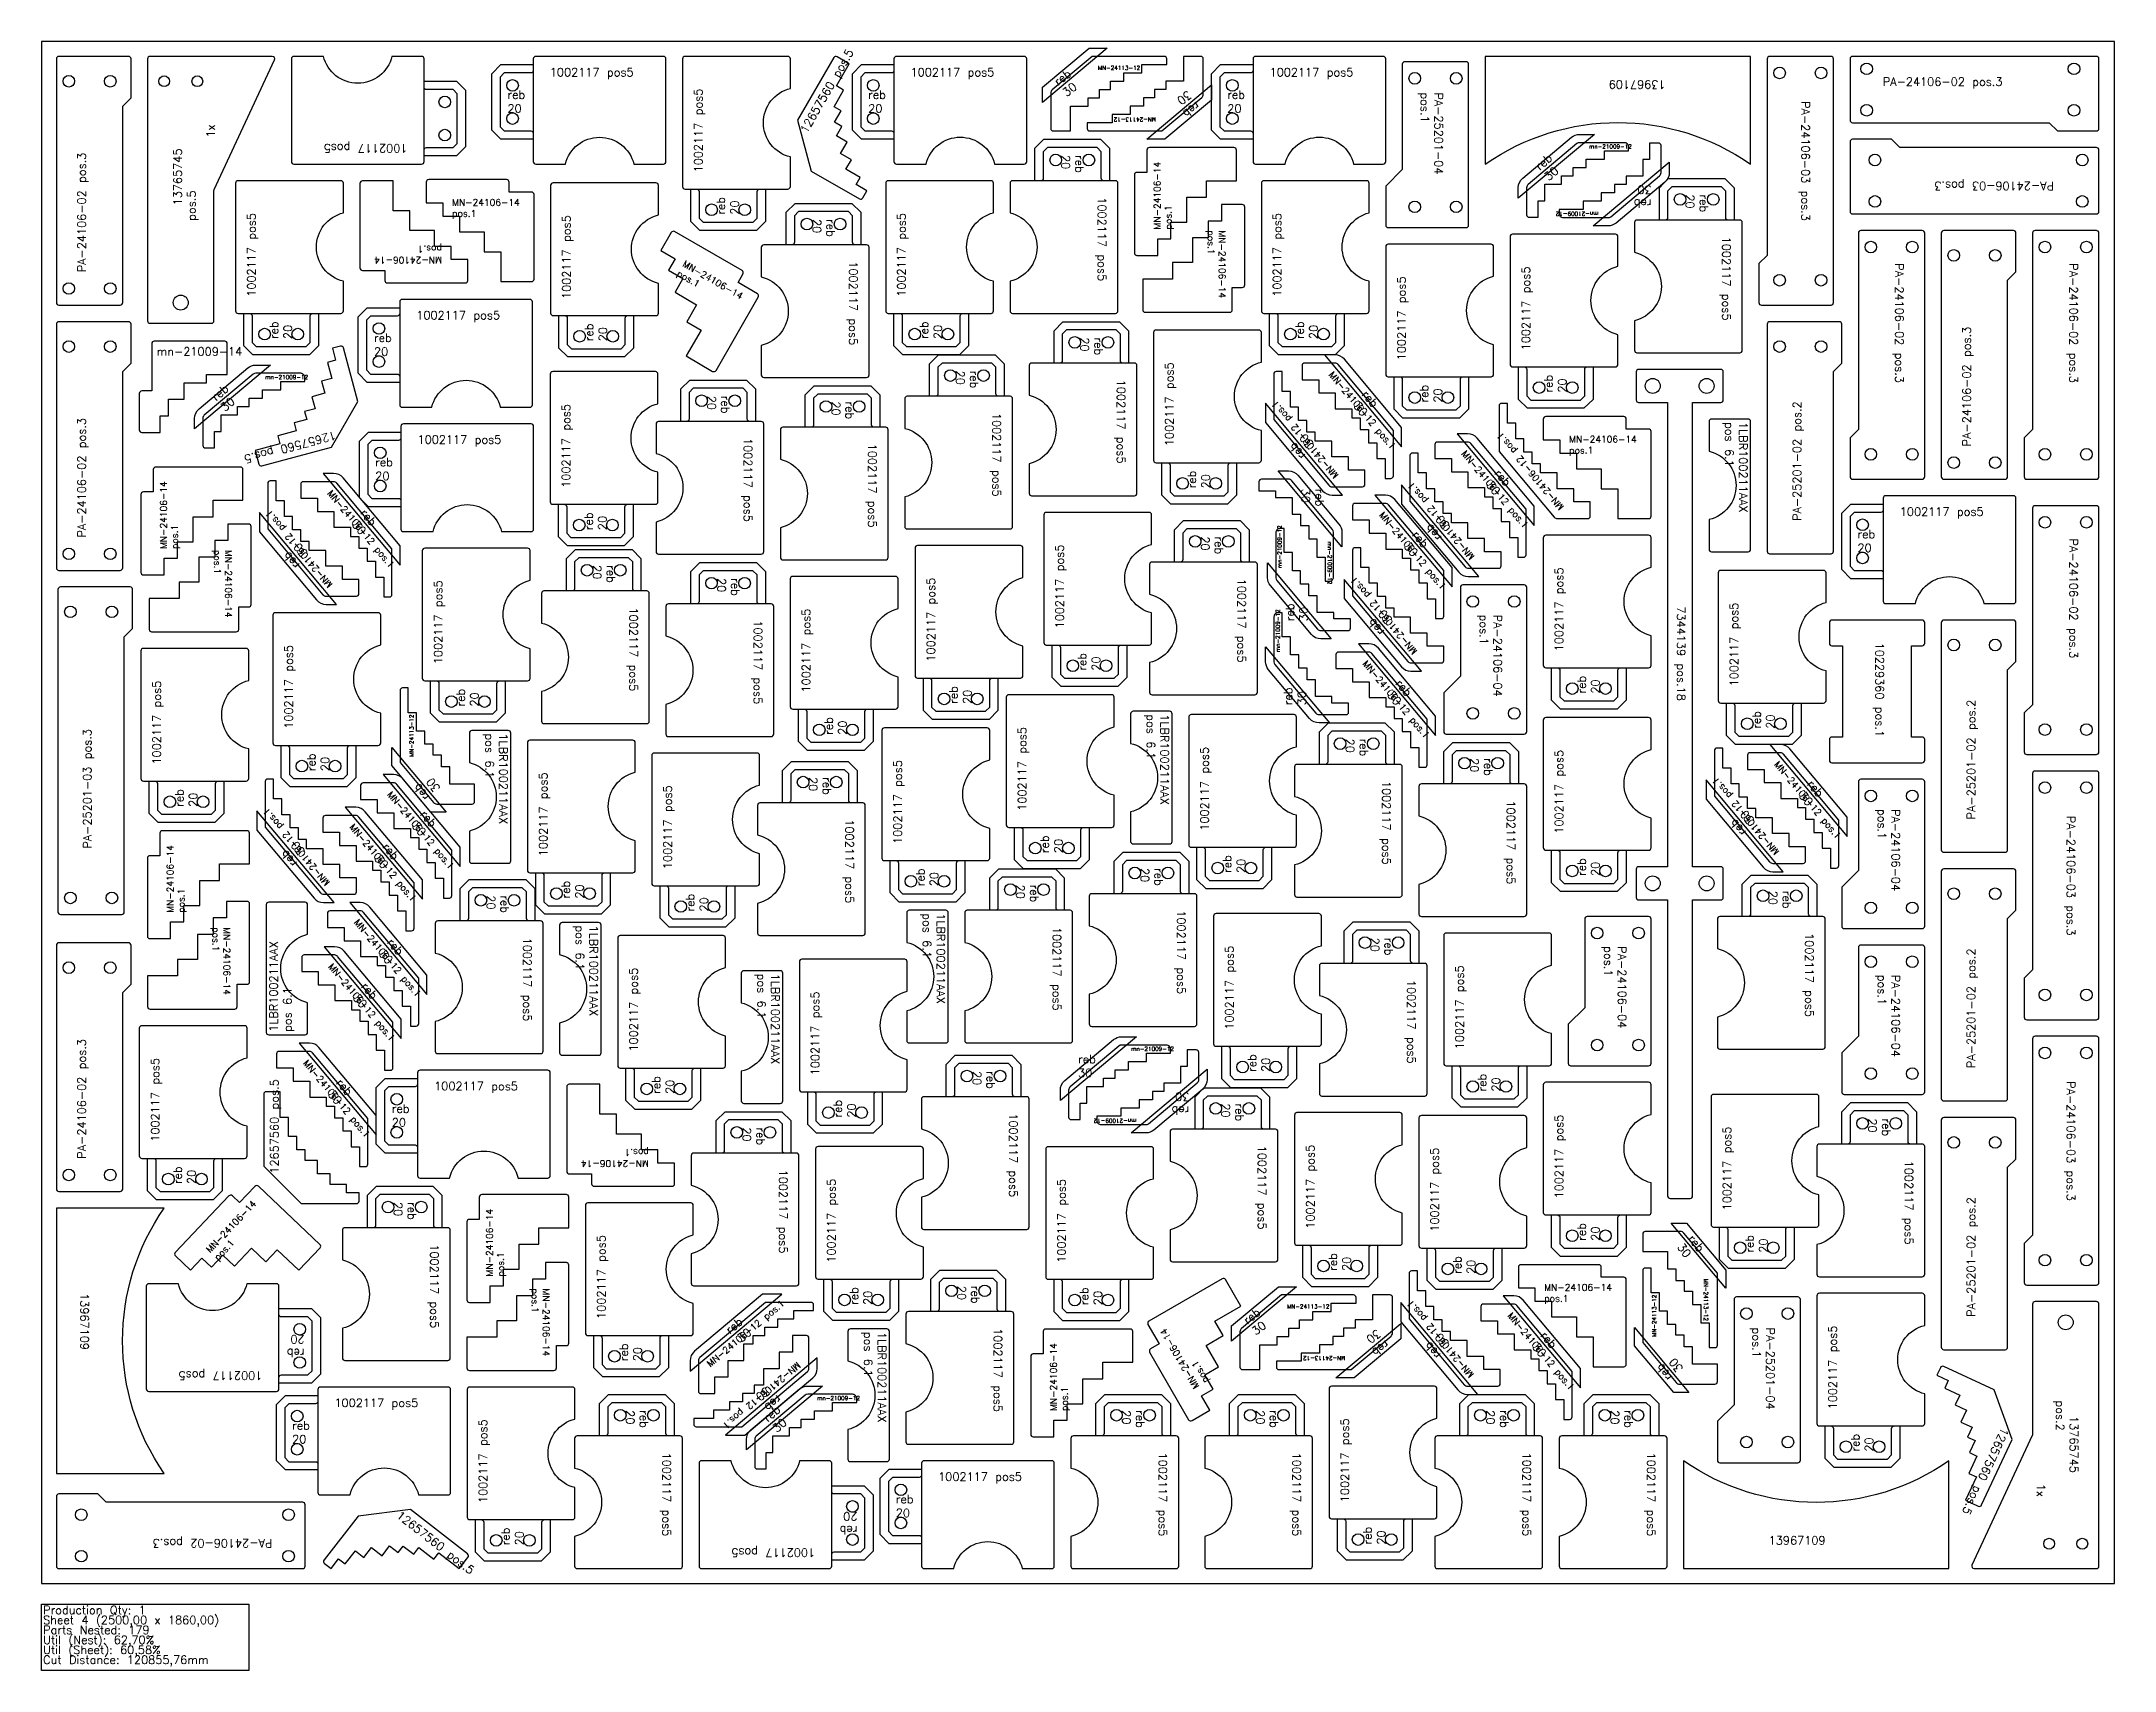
# Model space of a CAD drawing. Header units: millimetres. Extents: x 7875 to 10375, y -105 to 1860.
import ezdxf

# ---------------------------------------------------------------- set-up
doc = ezdxf.new("R2010")
doc.units = ezdxf.units.MM
for name, color, linetype in [('1002117', 7, 'Continuous'), ('10229360', 7, 'Continuous'), ('12657560', 7, 'Continuous'), ('13765745v0', 7, 'Continuous'), ('13967109', 7, 'Continuous'), ('1LBR100211AAX', 7, 'Continuous'), ('7344139', 7, 'Continuous'), ('MN-21009-12', 7, 'Continuous'), ('MN-21009-14', 7, 'Continuous'), ('MN-24106-12', 7, 'Continuous'), ('MN-24106-14', 7, 'Continuous'), ('MN24113-12', 7, 'Continuous'), ('PA-24106-02', 7, 'Continuous'), ('PA-24106-04', 7, 'Continuous'), ('PA-24106-06', 7, 'Continuous'), ('PA-25201-02', 7, 'Continuous'), ('PA-25201-03', 7, 'Continuous'), ('PA-25201-04', 7, 'Continuous'), ('reb 30', 6, 'Continuous'), ('Rebaixo', 6, 'Continuous'), ('sheet', 24, 'Continuous'), ('Stats', 7, 'Continuous'), ('Texto', 7, 'Continuous')]:
    doc.layers.add(name, color=color, linetype=linetype)
doc.styles.get("Standard").update_dxf_attribs({"font": 'txt.shx'})

msp = doc.modelspace()

# ---------------------------------------------------------------- texts
at = {"layer": 'reb 30', "color": 6, "char_height": 10, "attachment_point": 1}
for insert, rotation in [((9675.2, 1711.4), 40.7839), ((8078.9, 1433.2), 40.7839), ((9373.3, 1059.4), 90), ((8744.4, 201.7), 40.7839)]:
    msp.add_mtext_dynamic_manual_height_columns('reb 30', width=43.323, gutter_width=12.5, heights=[0], dxfattribs=dict(at, insert=insert, rotation=rotation))
at = {"layer": 'reb 30', "color": 7, "char_height": 10, "attachment_point": 1}
for insert, rotation in [((9816.7, 1659.4), 180), ((9421.3, 1320.6), 270), ((9375.5, 1160.8), 90), ((9259.3, 565.4), 180)]:
    msp.add_mtext_dynamic_manual_height_columns('reb 30', width=43.323, gutter_width=12.5, heights=[0], dxfattribs=dict(at, insert=insert, rotation=rotation))
at = {"layer": 'reb 30', "color": 7, "insert": (9125.1, 637.5), "char_height": 10, "attachment_point": 1}
msp.add_mtext_dynamic_manual_height_columns('reb 30', width=43.323, gutter_width=12.5, heights=[0], dxfattribs=at)
at = {"layer": 'Rebaixo', "color": 4, "char_height": 10, "attachment_point": 1}
for insert in [(8437, 1800.8), (8872, 1800.8), (9305, 1800.8), (8276, 1507.6), (8277.5, 1357.6), (10065, 1270.8), (8297.5, 577.8), (8177.3, 195.7), (8905.3, 106.8)]:
    msp.add_mtext_dynamic_manual_height_columns('reb\\P20', width=33.653, gutter_width=12.5, heights=[0], dxfattribs=dict(at, insert=insert))
at = {"layer": 'Rebaixo', "color": 3, "char_height": 10, "attachment_point": 1}
for insert, rotation in [((9094.8, 1814), 37.6225), ((9273.4, 1780), 217.6225), ((8335.4, 942.9), 127.6225), ((9868.1, 421.8), 307.6225), ((9323, 320), 37.6225), ((9501.6, 286), 217.6225), ((9834.1, 243.2), 127.6225)]:
    msp.add_mtext_dynamic_manual_height_columns('reb 30', width=41.243, gutter_width=12.5, heights=[0], dxfattribs=dict(at, insert=insert, rotation=rotation))
at = {"layer": 'Rebaixo', "color": 4, "char_height": 10, "attachment_point": 1}
for insert, rotation in [((9131.8, 1723), 270), ((8689.3, 1651), 90), ((9884.8, 1675.5), 270), ((8831.8, 1645.8), 270), ((8150.4, 1501), 90), ((8530.3, 1498.3), 90), ((8934.3, 1501), 90), ((9154.8, 1503), 270), ((9387.3, 1501), 90), ((9004.8, 1463), 270), ((9687.3, 1436.4), 90), ((8704.8, 1432.7), 270), ((9537.3, 1424.4), 90), ((8854.8, 1425.8), 270), ((9257.3, 1320.9), 90), ((8529.8, 1270.6), 90), ((9300.1, 1263), 270), ((8566.8, 1228.3), 270), ((8716.8, 1212.7), 270), ((9125, 1101), 90), ((8375.5, 1057.8), 90), ((8969.8, 1061), 90), ((9727.3, 1073.4), 90), ((9938.3, 1031), 90), ((8819.3, 1023.7), 90), ((8195.3, 979.9), 90), ((9474.8, 1019.1), 270), ((9624.8, 995.5), 270), ((8036.2, 936.8), 90), ((8827.3, 972.7), 270), ((9079.8, 881), 90), ((9299.8, 857), 90), ((8929.8, 841), 90), ((9227.3, 863), 270), ((9727.3, 853.4), 90), ((8438.7, 830.1), 270), ((8502.2, 826.2), 90), ((8652.2, 810.6), 90), ((9077.3, 843), 270), ((9984.8, 835.5), 270), ((9504.8, 779), 270), ((9329.8, 617), 90), ((8611.2, 590.6), 90), ((9024.8, 618.1), 270), ((9607.3, 593.4), 90), ((8830.2, 561.9), 90), ((9324.8, 579.1), 270), ((10104.8, 561), 270), ((8747.3, 550.2), 270), ((8034.2, 481.8), 90), ((8326.8, 460.1), 270), ((9727.3, 413.4), 90), ((9929.8, 399), 90), ((9427.3, 377), 90), ((9577.3, 373.4), 90), ((8849.8, 336), 90), ((9006.3, 359), 270), ((9127.3, 335.8), 90), ((8192.4, 272.9), 180), ((8572.2, 268.1), 90), ((8606.7, 209), 270), ((9205.1, 209), 270), ((9366.5, 209), 270), ((9644.1, 209), 270), ((9794.1, 209), 270), ((10057.3, 159), 90), ((8859, 59.2), 180), ((8429.6, 46), 90), ((9469, 47), 90)]:
    msp.add_mtext_dynamic_manual_height_columns('reb\\P20', width=33.653, gutter_width=12.5, heights=[0], dxfattribs=dict(at, insert=insert, rotation=rotation))
at = {"layer": 'Rebaixo', "color": 1, "char_height": 10, "attachment_point": 3}
for insert, rotation in [((9488, 1424), 310), ((9378.4, 1370.8), 130), ((9648, 1328.8), 310), ((8280.3, 1281), 310), ((9542.6, 1272.5), 130), ((8165.3, 1239), 130), ((9548.7, 1254.7), 310), ((9473.4, 1158.5), 130), ((9528.7, 1075.4), 310), ((10025.1, 954), 310), ((8352.6, 917.6), 310), ((9909.8, 916.7), 130), ((8162.2, 879.3), 130), ((8307.1, 878.2), 310), ((8312.6, 763.2), 310), ((8281.4, 710), 310), ((8251.2, 593.8), 310), ((8715.2, 321.8), 40), ((9541.6, 286), 130), ((9703.5, 289), 310), ((8752.5, 206.5), 220)]:
    msp.add_mtext_dynamic_manual_height_columns('reb 30', width=41.3, gutter_width=12.5, heights=[0], dxfattribs=dict(at, insert=insert, rotation=rotation))
at = {"layer": 'Stats', "color": 60}
for s, p in [('Sheet 4 (2500,00 x 1860,00)', (7877, -49)), ('Production Qty: 1', (7877, -37)), ('Parts Nested: 179', (7877, -61)), ('Util (Nest): 62,70%', (7877, -73)), ('Util (Sheet): 60,58%', (7877, -85)), ('Cut Distance: 120855,76mm', (7877, -97))]:
    msp.add_text(s, height=10, dxfattribs=at).set_placement(p)
at = {"layer": 'Texto', "color": 5, "attachment_point": 1}
for s, insert, char_height, width, rotation in [('12657560 pos.5', (8789.3, 1753.5), 10, 151.221, 60), ('13967109', (9833.5, 1803), 10, 333.596, 180), ('PA-25201-04 pos.1', (9565, 1798.6), 10, 133.432, 270), ('PA-24106-03 pos.3', (10007.4, 1788), 10, 219.476, 270), ('{\\W3.46029; }1x', (8074.1, 1744.1), 10, 39.992, 90), ('{\\W2.078104; }13765745 pos.5', (8034.2, 1643.7), 10, 114.263, 90), ('PA-24106-02 pos.3', (7918.5, 1581.5), 10, 196.507, 90), ('MN-24106-14 pos.1', (9216.4, 1633.2), 8, 98.807, 90), ('PA-24106-03 pos.3', (10302.1, 1680.7), 10, 219.476, 180), ('MN-24106-14 pos.1', (9302.8, 1632.1), 8, 98.807, 270), ('MN-24106-14 pos.1', (8357.9, 1592.2), 8, 98.807, 180), ('MN-24106-14 pos.1', (8651.3, 1596.3), 8, 98.807, 330), ('PA-24106-02 pos.3', (10120.6, 1592.5), 10, 196.507, 270), ('PA-24106-02 pos.3', (10330.6, 1592.5), 10, 196.507, 270), ('PA-24106-02 pos.3', (10191.6, 1371.5), 10, 196.507, 90), ('PA-24106-02 pos.3', (7918.5, 1261.5), 10, 196.507, 90), ('PA-25201-02 pos.2', (9987, 1281.6), 10, 196.144, 90), ('12657560 pos.5', (8231.2, 1380.4), 10, 151.221, 195), ('1LBR100211AAX pos 6.1', (9932.2, 1400.9), 10, 131.995, 270), ('MN-24106-14 pos.1', (8018.2, 1247.8), 8, 98.807, 90), ('PA-24106-02 pos.3', (10330.6, 1260.5), 10, 196.507, 270), ('MN-24106-14 pos.1', (8104.6, 1246.7), 8, 98.807, 270), ('7344139 pos.18', (9857.4, 1178.6), 10, 113.695, 270), ('PA-24106-04 pos.1', (9636.2, 1168.7), 10, 110.243, 270), ('10229360 pos.1', (10096.8, 1134.9), 10, 114.045, 270), ('PA-25201-02 pos.2', (10197, 921.6), 10, 196.144, 90), ('PA-25201-03 pos.3', (7925.2, 886.3), 10, 197.77, 90), ('1LBR100211AAX pos 6.1', (9234.6, 1048.4), 10, 131.995, 270), ('1LBR100211AAX pos 6.1', (8437.1, 1025.3), 10, 131.995, 270), ('PA-24106-04 pos.1', (10116.2, 934.2), 10, 110.243, 270), ('PA-24106-03 pos.3', (10327.4, 926), 10, 219.476, 270), ('MN-24106-14 pos.1', (8026.1, 809), 8, 98.807, 90), ('1LBR100211AAX pos 6.1', (8964.6, 808.4), 10, 131.995, 270), ('MN-24106-14 pos.1', (8102.7, 791.6), 8, 98.807, 270), ('1LBR100211AAX pos 6.1', (8546, 793.7), 10, 131.995, 270), ('1LBR100211AAX pos 6.1', (8149.9, 665.4), 10, 131.995, 90), ('PA-24106-04 pos.1', (9786.2, 768.7), 10, 110.243, 270), ('PA-25201-02 pos.2', (10197, 621.6), 10, 196.144, 90), ('1LBR100211AAX pos 6.1', (8765, 735.6), 10, 131.995, 270), ('PA-24106-04 pos.1', (10116.2, 734.2), 10, 110.243, 270), ('PA-24106-02 pos.3', (7918.5, 512.3), 10, 196.507, 90), ('12657560 pos.5', (8150.9, 494.3), 10, 151.221, 90), ('PA-24106-03 pos.3', (10327.4, 606), 10, 219.476, 270), ('MN-24106-14 pos.1', (8607.3, 502.4), 8, 98.807, 180), ('MN-24106-14 pos.1', (8072.7, 403.7), 8, 98.807, 46.5481), ('MN-24106-14 pos.1', (8411.3, 370.3), 8, 98.807, 90), ('PA-25201-02 pos.2', (10197, 321.6), 10, 196.144, 90), ('MN-24106-14 pos.1', (8487.7, 355.8), 8, 98.807, 270), ('13967109', (7932, 350.2), 10, 333.596, 270), ('1LBR100211AAX pos 6.1', (8893.6, 303.5), 10, 131.995, 270), ('MN-24106-14 pos.1', (9264.5, 233.7), 8, 98.807, 120), ('PA-25201-04 pos.1', (9965, 308.7), 10, 133.432, 270), ('MN-24106-14 pos.1', (9091.3, 208.1), 8, 98.807, 90), ('{\\W2.100951; }13765745 pos.2', (10331.1, 220.7), 10, 114.263, 270), ('12657560 pos.5', (10248.1, 184.9), 10, 151.221, 245), ('{\\W3.46029; }1x', (10291.2, 120.3), 10, 39.992, 270), ('12657560 pos.5', (8308.3, 88.3), 10, 151.221, 322.0925), ('PA-24106-02 pos.3', (8153.5, 43.5), 10, 196.507, 180)]:
    msp.add_mtext(s, dxfattribs=dict(at, insert=insert, char_height=char_height, width=width, rotation=rotation))
at = {"layer": 'Texto', "color": 4, "char_height": 10, "width": 126.181, "attachment_point": 1}
for insert in [(8488, 1827.9), (8923, 1827.9), (9356, 1827.9), (8327, 1534.8), (8328.5, 1384.8), (10116, 1297.9), (8348.5, 605), (8228.3, 222.9), (8956.3, 133.9)]:
    msp.add_mtext('1002117 pos5', dxfattribs=dict(at, insert=insert))
at = {"layer": 'Texto', "color": 3, "char_height": 5, "width": 114.286, "attachment_point": 1}
for insert in [(9149, 1830.7), (9377.2, 336.7)]:
    msp.add_mtext('MN-24113-12', dxfattribs=dict(at, insert=insert))
at = {"layer": 'Texto', "color": 4, "char_height": 10, "width": 126.181, "attachment_point": 1}
for insert, rotation in [((8662.1, 1702), 90), ((8316.4, 1726.1), 180), ((8123.2, 1552), 90), ((8907.1, 1552), 90), ((9159, 1672), 270), ((9360.1, 1552), 90), ((8503.1, 1549.3), 90), ((9912, 1624.5), 270), ((8859, 1594.8), 270), ((9510.1, 1475.4), 90), ((9660.1, 1487.4), 90), ((9230.1, 1371.8), 90), ((9182, 1452), 270), ((8502.6, 1321.6), 90), ((9032, 1412), 270), ((8732, 1381.7), 270), ((8882, 1374.8), 270), ((9097.8, 1152), 90), ((8348.4, 1108.8), 90), ((8942.6, 1112), 90), ((9327.3, 1212), 270), ((9700.1, 1124.4), 90), ((9911.1, 1082), 90), ((8594, 1177.3), 270), ((8744, 1161.7), 270), ((8792.1, 1074.7), 90), ((8168.1, 1030.9), 90), ((8009, 987.8), 90), ((9052.6, 932), 90), ((9272.6, 908), 90), ((9700.1, 904.4), 90), ((8475.1, 877.2), 90), ((8902.6, 892), 90), ((8625.1, 861.6), 90), ((9502, 968.1), 270), ((9652, 944.5), 270), ((8854.5, 921.7), 270), ((9254.5, 812), 270), ((8465.9, 779.1), 270), ((9104.5, 792), 270), ((10012, 784.5), 270), ((9302.6, 668), 90), ((8584, 641.6), 90), ((9532, 728.1), 270), ((9580.1, 644.4), 90), ((8803, 612.9), 90), ((8007.1, 532.8), 90), ((9052, 567.1), 270), ((9700.1, 464.4), 90), ((9352, 528.1), 270), ((9400.1, 428), 90), ((9902.6, 450), 90), ((9550.1, 424.4), 90), ((10132, 510), 270), ((8774.5, 499.2), 270), ((8822.6, 387), 90), ((9100.1, 386.8), 90), ((8353.9, 409.1), 270), ((8545.1, 319.1), 90), ((9033.4, 308), 270), ((10030.1, 210), 90), ((8141.4, 245.7), 180), ((8402.4, 97), 90), ((9441.8, 98), 90), ((8633.9, 158), 270), ((9232.3, 158), 270), ((9393.7, 158), 270), ((9671.2, 158), 270), ((9821.2, 158), 270), ((8808, 32.1), 180)]:
    msp.add_mtext('1002117 pos5', dxfattribs=dict(at, insert=insert, rotation=rotation))
at = {"layer": 'Texto', "color": 5, "attachment_point": 1}
for s, insert, char_height, width in [('PA-24106-02 pos.3', (10095.5, 1816.5), 10, 196.507), ('MN-24106-14 pos.1', (8370.2, 1669.9), 8, 98.807), ('mn-21009-14', (8013.9, 1491.1), 10, 73.077), ('MN-24106-14 pos.1', (9717.3, 1384.2), 8, 98.807), ('MN-24106-14 pos.1', (9687.3, 361.2), 8, 98.807), ('13967109', (9957.9, 57), 10, 333.596)]:
    msp.add_mtext(s, dxfattribs=dict(at, insert=insert, char_height=char_height, width=width))
at = {"layer": 'Texto', "color": 3, "char_height": 5, "width": 114.286, "attachment_point": 1}
for insert, rotation in [((9219.1, 1763.3), 180), ((8318.7, 997.1), 90), ((9884.8, 367.6), 270), ((9817.4, 297.4), 90), ((9447.4, 269.3), 180)]:
    msp.add_mtext('MN-24113-12', dxfattribs=dict(at, insert=insert, rotation=rotation))
at = {"layer": 'Texto', "color": 6, "char_height": 5, "width": 130.669, "attachment_point": 1}
for insert in [(9741.2, 1735.8), (8144.9, 1457.6), (8810.4, 226.1)]:
    msp.add_mtext('mn-21009-12', dxfattribs=dict(at, insert=insert))
at = {"layer": 'Texto', "color": 7, "char_height": 5, "width": 130.669, "attachment_point": 1}
for insert, rotation in [((9752.8, 1649.6), 180), ((9365.6, 1224.7), 90), ((9431.1, 1256.8), 270), ((9195.5, 555.6), 180)]:
    msp.add_mtext('mn-21009-12', dxfattribs=dict(at, insert=insert, rotation=rotation))
at = {"layer": 'Texto', "color": 1, "char_height": 8, "width": 165.391, "attachment_point": 1}
for insert, rotation in [((9432.9, 1462.9), 310), ((9433.5, 1331.9), 130), ((9705.2, 1293.6), 130), ((9592.9, 1367.7), 310), ((9597.7, 1233.6), 130), ((8225.3, 1319.9), 310), ((8220.3, 1200), 130), ((9493.7, 1293.7), 310), ((9528.5, 1119.5), 130), ((9473.7, 1114.4), 310), ((9970.1, 992.9), 310), ((8297.5, 956.5), 310), ((9964.9, 877.7), 130), ((8217.2, 840.4), 130), ((8252, 917.2), 310), ((8257.5, 802.2), 310), ((8226.3, 749), 310), ((8196.1, 632.7), 310), ((8676.3, 266.7), 40), ((9596.7, 247.1), 130), ((9648.5, 327.9), 310), ((8791.5, 261.6), 220)]:
    msp.add_mtext('MN-24106-12 pos.1', dxfattribs=dict(at, insert=insert, rotation=rotation))
at = {"layer": 'Texto', "color": 6, "insert": (9363.4, 1123.3), "char_height": 5, "width": 130.669, "attachment_point": 1, "rotation": 90}
msp.add_mtext('mn-21009-12', dxfattribs=at)
at = {"layer": 'Texto', "color": 7, "insert": (9189, 647.4), "char_height": 5, "width": 130.669, "attachment_point": 1}
msp.add_mtext('mn-21009-12', dxfattribs=at)

# ---------------------------------------------------------------- linework, layer by layer
at = {"layer": '1002117', "color": 4}
for points in [[(8179.4, 1842, 0.414214), (8176.4, 1839), (8176.4, 1715, 0.414214), (8179.4, 1712), (8333.4, 1712, 0.414214), (8336.4, 1715), (8336.4, 1729, -0.414214), (8339.4, 1732), (8371.4, 1732), (8376.4, 1737), (8376.4, 1797), (8371.4, 1802), (8339.4, 1802, -0.414214), (8336.4, 1805), (8336.4, 1839, 0.414214), (8333.4, 1842), (8297.7, 1842, -0.786796), (8215.1, 1842)], [(8625.1, 1712, 0.414214), (8628.1, 1715), (8628.1, 1839, 0.414214), (8625.1, 1842), (8471.1, 1842, 0.414214), (8468.1, 1839), (8468.1, 1825, -0.414214), (8465.1, 1822), (8433.1, 1822), (8428.1, 1817), (8428.1, 1757), (8433.1, 1752), (8465.1, 1752, -0.414214), (8468.1, 1749), (8468.1, 1715, 0.414214), (8471.1, 1712), (8506.8, 1712, -0.786796), (8589.4, 1712)], [(8778.1, 1839, 0.414214), (8775.1, 1842), (8651.1, 1842, 0.414214), (8648.1, 1839), (8648.1, 1685, 0.414214), (8651.1, 1682), (8665.1, 1682, -0.414214), (8668.1, 1679), (8668.1, 1647), (8673.1, 1642), (8733.1, 1642), (8738.1, 1647), (8738.1, 1679, -0.414214), (8741.1, 1682), (8775.1, 1682, 0.414214), (8778.1, 1685), (8778.1, 1720.7, -0.786796), (8778.1, 1803.3)], [(9060.1, 1712, 0.414214), (9063.1, 1715), (9063.1, 1839, 0.414214), (9060.1, 1842), (8906.1, 1842, 0.414214), (8903.1, 1839), (8903.1, 1825, -0.414214), (8900.1, 1822), (8868.1, 1822), (8863.1, 1817), (8863.1, 1757), (8868.1, 1752), (8900.1, 1752, -0.414214), (8903.1, 1749), (8903.1, 1715, 0.414214), (8906.1, 1712), (8941.7, 1712, -0.786796), (9024.4, 1712)], [(9493.1, 1712, 0.414214), (9496.1, 1715), (9496.1, 1839, 0.414214), (9493.1, 1842), (9339.1, 1842, 0.414214), (9336.1, 1839), (9336.1, 1825, -0.414214), (9333.1, 1822), (9301.1, 1822), (9296.1, 1817), (9296.1, 1757), (9301.1, 1752), (9333.1, 1752, -0.414214), (9336.1, 1749), (9336.1, 1715, 0.414214), (9339.1, 1712), (9374.7, 1712, -0.786796), (9457.4, 1712)], [(9043.1, 1535, 0.414214), (9046.1, 1532), (9170.1, 1532, 0.414214), (9173.1, 1535), (9173.1, 1689, 0.414214), (9170.1, 1692), (9156.1, 1692, -0.414214), (9153.1, 1695), (9153.1, 1727), (9148.1, 1732), (9088.1, 1732), (9083.1, 1727), (9083.1, 1695, -0.414214), (9080.1, 1692), (9046.1, 1692, 0.414214), (9043.1, 1689), (9043.1, 1653.3, -0.786796), (9043.1, 1570.7)], [(8239.1, 1689, 0.414214), (8236.1, 1692), (8112.1, 1692, 0.414214), (8109.1, 1689), (8109.1, 1535, 0.414214), (8112.1, 1532), (8126.1, 1532, -0.414214), (8129.1, 1529), (8129.1, 1497), (8134.1, 1492), (8194.1, 1492), (8199.1, 1497), (8199.1, 1529, -0.414214), (8202.1, 1532), (8236.1, 1532, 0.414214), (8239.1, 1535), (8239.1, 1570.7, -0.786796), (8239.1, 1653.3)], [(8619, 1686.4, 0.414214), (8616, 1689.4), (8492, 1689.4, 0.414214), (8489, 1686.4), (8489, 1532.4, 0.414214), (8492, 1529.4), (8506, 1529.4, -0.414214), (8509, 1526.4), (8509, 1494.4), (8514, 1489.4), (8574, 1489.4), (8579, 1494.4), (8579, 1526.4, -0.414214), (8582, 1529.4), (8616, 1529.4, 0.414214), (8619, 1532.4), (8619, 1568.1, -0.786796), (8619, 1650.7)], [(9023.1, 1689, 0.414214), (9020.1, 1692), (8896.1, 1692, 0.414214), (8893.1, 1689), (8893.1, 1535, 0.414214), (8896.1, 1532), (8910.1, 1532, -0.414214), (8913.1, 1529), (8913.1, 1497), (8918.1, 1492), (8978.1, 1492), (8983.1, 1497), (8983.1, 1529, -0.414214), (8986.1, 1532), (9020.1, 1532, 0.414214), (9023.1, 1535), (9023.1, 1570.7, -0.786796), (9023.1, 1653.3)], [(9476.1, 1689, 0.414214), (9473.1, 1692), (9349.1, 1692, 0.414214), (9346.1, 1689), (9346.1, 1535, 0.414214), (9349.1, 1532), (9363.1, 1532, -0.414214), (9366.1, 1529), (9366.1, 1497), (9371.1, 1492), (9431.1, 1492), (9436.1, 1497), (9436.1, 1529, -0.414214), (9439.1, 1532), (9473.1, 1532, 0.414214), (9476.1, 1535), (9476.1, 1570.7, -0.786796), (9476.1, 1653.3)], [(9796.1, 1487.5, 0.414214), (9799.1, 1484.5), (9923.1, 1484.5, 0.414214), (9926.1, 1487.5), (9926.1, 1641.5, 0.414214), (9923.1, 1644.5), (9909.1, 1644.5, -0.414214), (9906.1, 1647.5), (9906.1, 1679.5), (9901.1, 1684.5), (9841.1, 1684.5), (9836.1, 1679.5), (9836.1, 1647.5, -0.414214), (9833.1, 1644.5), (9799.1, 1644.5, 0.414214), (9796.1, 1641.5), (9796.1, 1605.8, -0.786796), (9796.1, 1523.2)], [(8743.1, 1457.7, 0.414214), (8746.1, 1454.7), (8870.1, 1454.7, 0.414214), (8873.1, 1457.7), (8873.1, 1611.7, 0.414214), (8870.1, 1614.7), (8856.1, 1614.7, -0.414214), (8853.1, 1617.7), (8853.1, 1649.7), (8848.1, 1654.7), (8788.1, 1654.7), (8783.1, 1649.7), (8783.1, 1617.7, -0.414214), (8780.1, 1614.7), (8746.1, 1614.7, 0.414214), (8743.1, 1611.7), (8743.1, 1576, -0.786796), (8743.1, 1493.4)], [(9776.1, 1624.5, 0.414214), (9773.1, 1627.5), (9649.1, 1627.5, 0.414214), (9646.1, 1624.5), (9646.1, 1470.5, 0.414214), (9649.1, 1467.5), (9663.1, 1467.5, -0.414214), (9666.1, 1464.5), (9666.1, 1432.5), (9671.1, 1427.5), (9731.1, 1427.5), (9736.1, 1432.5), (9736.1, 1464.5, -0.414214), (9739.1, 1467.5), (9773.1, 1467.5, 0.414214), (9776.1, 1470.5), (9776.1, 1506.2, -0.786796), (9776.1, 1588.8)], [(9626.1, 1612.5, 0.414214), (9623.1, 1615.5), (9499.1, 1615.5, 0.414214), (9496.1, 1612.5), (9496.1, 1458.5, 0.414214), (9499.1, 1455.5), (9513.1, 1455.5, -0.414214), (9516.1, 1452.5), (9516.1, 1420.5), (9521.1, 1415.5), (9581.1, 1415.5), (9586.1, 1420.5), (9586.1, 1452.5, -0.414214), (9589.1, 1455.5), (9623.1, 1455.5, 0.414214), (9626.1, 1458.5), (9626.1, 1494.2, -0.786796), (9626.1, 1576.8)], [(8464, 1418.8, 0.414214), (8467, 1421.8), (8467, 1545.8, 0.414214), (8464, 1548.8), (8310, 1548.8, 0.414214), (8307, 1545.8), (8307, 1531.8, -0.414214), (8304, 1528.8), (8272, 1528.8), (8267, 1523.8), (8267, 1463.8), (8272, 1458.8), (8304, 1458.8, -0.414214), (8307, 1455.8), (8307, 1421.8, 0.414214), (8310, 1418.8), (8345.7, 1418.8, -0.786796), (8428.3, 1418.8)], [(9066.1, 1315, 0.414214), (9069.1, 1312), (9193.1, 1312, 0.414214), (9196.1, 1315), (9196.1, 1469, 0.414214), (9193.1, 1472), (9179.1, 1472, -0.414214), (9176.1, 1475), (9176.1, 1507), (9171.1, 1512), (9111.1, 1512), (9106.1, 1507), (9106.1, 1475, -0.414214), (9103.1, 1472), (9069.1, 1472, 0.414214), (9066.1, 1469), (9066.1, 1433.3, -0.786796), (9066.1, 1350.7)], [(9346.1, 1508.9, 0.414214), (9343.1, 1511.9), (9219.1, 1511.9, 0.414214), (9216.1, 1508.9), (9216.1, 1354.9, 0.414214), (9219.1, 1351.9), (9233.1, 1351.9, -0.414214), (9236.1, 1348.9), (9236.1, 1316.9), (9241.1, 1311.9), (9301.1, 1311.9), (9306.1, 1316.9), (9306.1, 1348.9, -0.414214), (9309.1, 1351.9), (9343.1, 1351.9, 0.414214), (9346.1, 1354.9), (9346.1, 1390.6, -0.786796), (9346.1, 1473.2)], [(8618.5, 1458.7, 0.414214), (8615.5, 1461.7), (8491.5, 1461.7, 0.414214), (8488.5, 1458.7), (8488.5, 1304.7, 0.414214), (8491.5, 1301.7), (8505.5, 1301.7, -0.414214), (8508.5, 1298.7), (8508.5, 1266.7), (8513.5, 1261.7), (8573.5, 1261.7), (8578.5, 1266.7), (8578.5, 1298.7, -0.414214), (8581.5, 1301.7), (8615.5, 1301.7, 0.414214), (8618.5, 1304.7), (8618.5, 1340.3, -0.786796), (8618.5, 1423)], [(8916.1, 1275, 0.414214), (8919.1, 1272), (9043.1, 1272, 0.414214), (9046.1, 1275), (9046.1, 1429, 0.414214), (9043.1, 1432), (9029.1, 1432, -0.414214), (9026.1, 1435), (9026.1, 1467), (9021.1, 1472), (8961.1, 1472), (8956.1, 1467), (8956.1, 1435, -0.414214), (8953.1, 1432), (8919.1, 1432, 0.414214), (8916.1, 1429), (8916.1, 1393.3, -0.786796), (8916.1, 1310.7)], [(8616.1, 1244.6, 0.414214), (8619.1, 1241.6), (8743.1, 1241.6, 0.414214), (8746.1, 1244.6), (8746.1, 1398.6, 0.414214), (8743.1, 1401.6), (8729.1, 1401.6, -0.414214), (8726.1, 1404.6), (8726.1, 1436.6), (8721.1, 1441.6), (8661.1, 1441.6), (8656.1, 1436.6), (8656.1, 1404.6, -0.414214), (8653.1, 1401.6), (8619.1, 1401.6, 0.414214), (8616.1, 1398.6), (8616.1, 1363, -0.786796), (8616.1, 1280.3)], [(8766.1, 1237.7, 0.414214), (8769.1, 1234.7), (8893.1, 1234.7, 0.414214), (8896.1, 1237.7), (8896.1, 1391.7, 0.414214), (8893.1, 1394.7), (8879.1, 1394.7, -0.414214), (8876.1, 1397.7), (8876.1, 1429.7), (8871.1, 1434.7), (8811.1, 1434.7), (8806.1, 1429.7), (8806.1, 1397.7, -0.414214), (8803.1, 1394.7), (8769.1, 1394.7, 0.414214), (8766.1, 1391.7), (8766.1, 1356, -0.786796), (8766.1, 1273.4)], [(8465.5, 1268.8, 0.414214), (8468.5, 1271.8), (8468.5, 1395.8, 0.414214), (8465.5, 1398.8), (8311.5, 1398.8, 0.414214), (8308.5, 1395.8), (8308.5, 1381.8, -0.414214), (8305.5, 1378.8), (8273.5, 1378.8), (8268.5, 1373.8), (8268.5, 1313.8), (8273.5, 1308.8), (8305.5, 1308.8, -0.414214), (8308.5, 1305.8), (8308.5, 1271.8, 0.414214), (8311.5, 1268.8), (8347.2, 1268.8, -0.786796), (8429.8, 1268.8)], [(10253.1, 1182, 0.414214), (10256.1, 1185), (10256.1, 1309, 0.414214), (10253.1, 1312), (10099.1, 1312, 0.414214), (10096.1, 1309), (10096.1, 1295, -0.414214), (10093.1, 1292), (10061.1, 1292), (10056.1, 1287), (10056.1, 1227), (10061.1, 1222), (10093.1, 1222, -0.414214), (10096.1, 1219), (10096.1, 1185, 0.414214), (10099.1, 1182), (10134.8, 1182, -0.786796), (10217.4, 1182)], [(9213.8, 1289, 0.414214), (9210.8, 1292), (9086.8, 1292, 0.414214), (9083.8, 1289), (9083.8, 1135, 0.414214), (9086.8, 1132), (9100.8, 1132, -0.414214), (9103.8, 1129), (9103.8, 1097), (9108.8, 1092), (9168.8, 1092), (9173.8, 1097), (9173.8, 1129, -0.414214), (9176.8, 1132), (9210.8, 1132, 0.414214), (9213.8, 1135), (9213.8, 1170.7, -0.786796), (9213.8, 1253.3)], [(9058.5, 1249, 0.414214), (9055.5, 1252), (8931.5, 1252, 0.414214), (8928.5, 1249), (8928.5, 1095, 0.414214), (8931.5, 1092), (8945.5, 1092, -0.414214), (8948.5, 1089), (8948.5, 1057), (8953.5, 1052), (9013.5, 1052), (9018.5, 1057), (9018.5, 1089, -0.414214), (9021.5, 1092), (9055.5, 1092, 0.414214), (9058.5, 1095), (9058.5, 1130.7, -0.786796), (9058.5, 1213.3)], [(9211.3, 1075, 0.414214), (9214.3, 1072), (9338.3, 1072, 0.414214), (9341.3, 1075), (9341.3, 1229, 0.414214), (9338.3, 1232), (9324.3, 1232, -0.414214), (9321.3, 1235), (9321.3, 1267), (9316.3, 1272), (9256.3, 1272), (9251.3, 1267), (9251.3, 1235, -0.414214), (9248.3, 1232), (9214.3, 1232, 0.414214), (9211.3, 1229), (9211.3, 1193.3, -0.786796), (9211.3, 1110.7)], [(9816.1, 1261.5, 0.414214), (9813.1, 1264.5), (9689.1, 1264.5, 0.414214), (9686.1, 1261.5), (9686.1, 1107.5, 0.414214), (9689.1, 1104.5), (9703.1, 1104.5, -0.414214), (9706.1, 1101.5), (9706.1, 1069.5), (9711.1, 1064.5), (9771.1, 1064.5), (9776.1, 1069.5), (9776.1, 1101.5, -0.414214), (9779.1, 1104.5), (9813.1, 1104.5, 0.414214), (9816.1, 1107.5), (9816.1, 1143.2, -0.786796), (9816.1, 1225.8)], [(8464.3, 1245.8, 0.414214), (8461.3, 1248.8), (8337.3, 1248.8, 0.414214), (8334.3, 1245.8), (8334.3, 1091.8, 0.414214), (8337.3, 1088.8), (8351.3, 1088.8, -0.414214), (8354.3, 1085.8), (8354.3, 1053.8), (8359.3, 1048.8), (8419.3, 1048.8), (8424.3, 1053.8), (8424.3, 1085.8, -0.414214), (8427.3, 1088.8), (8461.3, 1088.8, 0.414214), (8464.3, 1091.8), (8464.3, 1127.5, -0.786796), (8464.3, 1210.1)], [(8478, 1040.2, 0.414214), (8481, 1037.2), (8605, 1037.2, 0.414214), (8608, 1040.2), (8608, 1194.2, 0.414214), (8605, 1197.2), (8591, 1197.2, -0.414214), (8588, 1200.2), (8588, 1232.2), (8583, 1237.2), (8523, 1237.2), (8518, 1232.2), (8518, 1200.2, -0.414214), (8515, 1197.2), (8481, 1197.2, 0.414214), (8478, 1194.2), (8478, 1158.5, -0.786796), (8478, 1075.9)], [(8628, 1024.6, 0.414214), (8631, 1021.6), (8755, 1021.6, 0.414214), (8758, 1024.6), (8758, 1178.6, 0.414214), (8755, 1181.6), (8741, 1181.6, -0.414214), (8738, 1184.6), (8738, 1216.6), (8733, 1221.6), (8673, 1221.6), (8668, 1216.6), (8668, 1184.6, -0.414214), (8665, 1181.6), (8631, 1181.6, 0.414214), (8628, 1178.6), (8628, 1143, -0.786796), (8628, 1060.3)], [(8908, 1211.7, 0.414214), (8905, 1214.7), (8781, 1214.7, 0.414214), (8778, 1211.7), (8778, 1057.7, 0.414214), (8781, 1054.7), (8795, 1054.7, -0.414214), (8798, 1051.7), (8798, 1019.7), (8803, 1014.7), (8863, 1014.7), (8868, 1019.7), (8868, 1051.7, -0.414214), (8871, 1054.7), (8905, 1054.7, 0.414214), (8908, 1057.7), (8908, 1093.4, -0.786796), (8908, 1176)], [(10027.1, 1219, 0.414214), (10024.1, 1222), (9900.1, 1222, 0.414214), (9897.1, 1219), (9897.1, 1065, 0.414214), (9900.1, 1062), (9914.1, 1062, -0.414214), (9917.1, 1059), (9917.1, 1027), (9922.1, 1022), (9982.1, 1022), (9987.1, 1027), (9987.1, 1059, -0.414214), (9990.1, 1062), (10024.1, 1062, 0.414214), (10027.1, 1065), (10027.1, 1100.7, -0.786796), (10027.1, 1183.3)], [(8284.1, 1167.9, 0.414214), (8281.1, 1170.9), (8157.1, 1170.9, 0.414214), (8154.1, 1167.9), (8154.1, 1013.9, 0.414214), (8157.1, 1010.9), (8171.1, 1010.9, -0.414214), (8174.1, 1007.9), (8174.1, 975.9), (8179.1, 970.9), (8239.1, 970.9), (8244.1, 975.9), (8244.1, 1007.9, -0.414214), (8247.1, 1010.9), (8281.1, 1010.9, 0.414214), (8284.1, 1013.9), (8284.1, 1049.6, -0.786796), (8284.1, 1132.2)], [(8124.9, 1124.9, 0.414214), (8121.9, 1127.9), (7997.9, 1127.9, 0.414214), (7994.9, 1124.9), (7994.9, 970.9, 0.414214), (7997.9, 967.9), (8011.9, 967.9, -0.414214), (8014.9, 964.9), (8014.9, 932.9), (8019.9, 927.9), (8079.9, 927.9), (8084.9, 932.9), (8084.9, 964.9, -0.414214), (8087.9, 967.9), (8121.9, 967.9, 0.414214), (8124.9, 970.9), (8124.9, 1006.6, -0.786796), (8124.9, 1089.2)], [(9168.5, 1069, 0.414214), (9165.5, 1072), (9041.5, 1072, 0.414214), (9038.5, 1069), (9038.5, 915, 0.414214), (9041.5, 912), (9055.5, 912, -0.414214), (9058.5, 909), (9058.5, 877), (9063.5, 872), (9123.5, 872), (9128.5, 877), (9128.5, 909, -0.414214), (9131.5, 912), (9165.5, 912, 0.414214), (9168.5, 915), (9168.5, 950.7, -0.786796), (9168.5, 1033.3)], [(9018.5, 1029, 0.414214), (9015.5, 1032), (8891.5, 1032, 0.414214), (8888.5, 1029), (8888.5, 875, 0.414214), (8891.5, 872), (8905.5, 872, -0.414214), (8908.5, 869), (8908.5, 837), (8913.5, 832), (8973.5, 832), (8978.5, 837), (8978.5, 869, -0.414214), (8981.5, 872), (9015.5, 872, 0.414214), (9018.5, 875), (9018.5, 910.7, -0.786796), (9018.5, 993.3)], [(9388.5, 1045, 0.414214), (9385.5, 1048), (9261.5, 1048, 0.414214), (9258.5, 1045), (9258.5, 891, 0.414214), (9261.5, 888), (9275.5, 888, -0.414214), (9278.5, 885), (9278.5, 853), (9283.5, 848), (9343.5, 848), (9348.5, 853), (9348.5, 885, -0.414214), (9351.5, 888), (9385.5, 888, 0.414214), (9388.5, 891), (9388.5, 926.7, -0.786796), (9388.5, 1009.3)], [(9386.1, 831, 0.414214), (9389.1, 828), (9513.1, 828, 0.414214), (9516.1, 831), (9516.1, 985, 0.414214), (9513.1, 988), (9499.1, 988, -0.414214), (9496.1, 991), (9496.1, 1023), (9491.1, 1028), (9431.1, 1028), (9426.1, 1023), (9426.1, 991, -0.414214), (9423.1, 988), (9389.1, 988, 0.414214), (9386.1, 985), (9386.1, 949.3, -0.786796), (9386.1, 866.7)], [(9816.1, 1041.5, 0.414214), (9813.1, 1044.5), (9689.1, 1044.5, 0.414214), (9686.1, 1041.5), (9686.1, 887.5, 0.414214), (9689.1, 884.5), (9703.1, 884.5, -0.414214), (9706.1, 881.5), (9706.1, 849.5), (9711.1, 844.5), (9771.1, 844.5), (9776.1, 849.5), (9776.1, 881.5, -0.414214), (9779.1, 884.5), (9813.1, 884.5, 0.414214), (9816.1, 887.5), (9816.1, 923.2, -0.786796), (9816.1, 1005.8)], [(8591, 1014.2, 0.414214), (8588, 1017.2), (8464, 1017.2, 0.414214), (8461, 1014.2), (8461, 860.2, 0.414214), (8464, 857.2), (8478, 857.2, -0.414214), (8481, 854.2), (8481, 822.2), (8486, 817.2), (8546, 817.2), (8551, 822.2), (8551, 854.2, -0.414214), (8554, 857.2), (8588, 857.2, 0.414214), (8591, 860.2), (8591, 895.9, -0.786796), (8591, 978.5)], [(8741, 998.6, 0.414214), (8738, 1001.6), (8614, 1001.6, 0.414214), (8611, 998.6), (8611, 844.6, 0.414214), (8614, 841.6), (8628, 841.6, -0.414214), (8631, 838.6), (8631, 806.6), (8636, 801.6), (8696, 801.6), (8701, 806.6), (8701, 838.6, -0.414214), (8704, 841.6), (8738, 841.6, 0.414214), (8741, 844.6), (8741, 880.3, -0.786796), (8741, 963)], [(9536.1, 807.5, 0.414214), (9539.1, 804.5), (9663.1, 804.5, 0.414214), (9666.1, 807.5), (9666.1, 961.5, 0.414214), (9663.1, 964.5), (9649.1, 964.5, -0.414214), (9646.1, 967.5), (9646.1, 999.5), (9641.1, 1004.5), (9581.1, 1004.5), (9576.1, 999.5), (9576.1, 967.5, -0.414214), (9573.1, 964.5), (9539.1, 964.5, 0.414214), (9536.1, 961.5), (9536.1, 925.8, -0.786796), (9536.1, 843.2)], [(8738.5, 784.6, 0.414214), (8741.5, 781.6), (8865.5, 781.6, 0.414214), (8868.5, 784.6), (8868.5, 938.6, 0.414214), (8865.5, 941.6), (8851.5, 941.6, -0.414214), (8848.5, 944.6), (8848.5, 976.6), (8843.5, 981.6), (8783.5, 981.6), (8778.5, 976.6), (8778.5, 944.6, -0.414214), (8775.5, 941.6), (8741.5, 941.6, 0.414214), (8738.5, 938.6), (8738.5, 903, -0.786796), (8738.5, 820.3)], [(8988.5, 655, 0.414214), (8991.5, 652), (9115.5, 652, 0.414214), (9118.5, 655), (9118.5, 809, 0.414214), (9115.5, 812), (9101.5, 812, -0.414214), (9098.5, 815), (9098.5, 847), (9093.5, 852), (9033.5, 852), (9028.5, 847), (9028.5, 815, -0.414214), (9025.5, 812), (8991.5, 812, 0.414214), (8988.5, 809), (8988.5, 773.3, -0.786796), (8988.5, 690.7)], [(9138.5, 675, 0.414214), (9141.5, 672), (9265.5, 672, 0.414214), (9268.5, 675), (9268.5, 829, 0.414214), (9265.5, 832), (9251.5, 832, -0.414214), (9248.5, 835), (9248.5, 867), (9243.5, 872), (9183.5, 872), (9178.5, 867), (9178.5, 835, -0.414214), (9175.5, 832), (9141.5, 832, 0.414214), (9138.5, 829), (9138.5, 793.3, -0.786796), (9138.5, 710.7)], [(8349.9, 642.1, 0.414214), (8352.9, 639.1), (8476.9, 639.1, 0.414214), (8479.9, 642.1), (8479.9, 796.1, 0.414214), (8476.9, 799.1), (8462.9, 799.1, -0.414214), (8459.9, 802.1), (8459.9, 834.1), (8454.9, 839.1), (8394.9, 839.1), (8389.9, 834.1), (8389.9, 802.1, -0.414214), (8386.9, 799.1), (8352.9, 799.1, 0.414214), (8349.9, 796.1), (8349.9, 760.4, -0.786796), (8349.9, 677.8)], [(9896.1, 647.5, 0.414214), (9899.1, 644.5), (10023.1, 644.5, 0.414214), (10026.1, 647.5), (10026.1, 801.5, 0.414214), (10023.1, 804.5), (10009.1, 804.5, -0.414214), (10006.1, 807.5), (10006.1, 839.5), (10001.1, 844.5), (9941.1, 844.5), (9936.1, 839.5), (9936.1, 807.5, -0.414214), (9933.1, 804.5), (9899.1, 804.5, 0.414214), (9896.1, 801.5), (9896.1, 765.8, -0.786796), (9896.1, 683.2)], [(9418.5, 805, 0.414214), (9415.5, 808), (9291.5, 808, 0.414214), (9288.5, 805), (9288.5, 651, 0.414214), (9291.5, 648), (9305.5, 648, -0.414214), (9308.5, 645), (9308.5, 613), (9313.5, 608), (9373.5, 608), (9378.5, 613), (9378.5, 645, -0.414214), (9381.5, 648), (9415.5, 648, 0.414214), (9418.5, 651), (9418.5, 686.7, -0.786796), (9418.5, 769.3)], [(8699.9, 778.6, 0.414214), (8696.9, 781.6), (8572.9, 781.6, 0.414214), (8569.9, 778.6), (8569.9, 624.6, 0.414214), (8572.9, 621.6), (8586.9, 621.6, -0.414214), (8589.9, 618.6), (8589.9, 586.6), (8594.9, 581.6), (8654.9, 581.6), (8659.9, 586.6), (8659.9, 618.6, -0.414214), (8662.9, 621.6), (8696.9, 621.6, 0.414214), (8699.9, 624.6), (8699.9, 660.3, -0.786796), (8699.9, 743)], [(9416.1, 591, 0.414214), (9419.1, 588), (9543.1, 588, 0.414214), (9546.1, 591), (9546.1, 745, 0.414214), (9543.1, 748), (9529.1, 748, -0.414214), (9526.1, 751), (9526.1, 783), (9521.1, 788), (9461.1, 788), (9456.1, 783), (9456.1, 751, -0.414214), (9453.1, 748), (9419.1, 748, 0.414214), (9416.1, 745), (9416.1, 709.3, -0.786796), (9416.1, 626.7)], [(9696.1, 781.5, 0.414214), (9693.1, 784.5), (9569.1, 784.5, 0.414214), (9566.1, 781.5), (9566.1, 627.5, 0.414214), (9569.1, 624.5), (9583.1, 624.5, -0.414214), (9586.1, 621.5), (9586.1, 589.5), (9591.1, 584.5), (9651.1, 584.5), (9656.1, 589.5), (9656.1, 621.5, -0.414214), (9659.1, 624.5), (9693.1, 624.5, 0.414214), (9696.1, 627.5), (9696.1, 663.2, -0.786796), (9696.1, 745.8)], [(8919, 750, 0.414214), (8916, 753), (8792, 753, 0.414214), (8789, 750), (8789, 596, 0.414214), (8792, 593), (8806, 593, -0.414214), (8809, 590), (8809, 558), (8814, 553), (8874, 553), (8879, 558), (8879, 590, -0.414214), (8882, 593), (8916, 593, 0.414214), (8919, 596), (8919, 631.7, -0.786796), (8919, 714.3)], [(8123, 669.8, 0.414214), (8120, 672.8), (7996, 672.8, 0.414214), (7993, 669.8), (7993, 515.8, 0.414214), (7996, 512.8), (8010, 512.8, -0.414214), (8013, 509.8), (8013, 477.8), (8018, 472.8), (8078, 472.8), (8083, 477.8), (8083, 509.8, -0.414214), (8086, 512.8), (8120, 512.8, 0.414214), (8123, 515.8), (8123, 551.5, -0.786796), (8123, 634.1)], [(8936.1, 430.1, 0.414214), (8939.1, 427.1), (9063.1, 427.1, 0.414214), (9066.1, 430.1), (9066.1, 584.1, 0.414214), (9063.1, 587.1), (9049.1, 587.1, -0.414214), (9046.1, 590.1), (9046.1, 622.1), (9041.1, 627.1), (8981.1, 627.1), (8976.1, 622.1), (8976.1, 590.1, -0.414214), (8973.1, 587.1), (8939.1, 587.1, 0.414214), (8936.1, 584.1), (8936.1, 548.4, -0.786796), (8936.1, 465.8)], [(8485.5, 489.1, 0.414214), (8488.5, 492.1), (8488.5, 616.1, 0.414214), (8485.5, 619.1), (8331.5, 619.1, 0.414214), (8328.5, 616.1), (8328.5, 602.1, -0.414214), (8325.5, 599.1), (8293.5, 599.1), (8288.5, 594.1), (8288.5, 534.1), (8293.5, 529.1), (8325.5, 529.1, -0.414214), (8328.5, 526.1), (8328.5, 492.1, 0.414214), (8331.5, 489.1), (8367.2, 489.1, -0.786796), (8449.8, 489.1)], [(9816.1, 601.5, 0.414214), (9813.1, 604.5), (9689.1, 604.5, 0.414214), (9686.1, 601.5), (9686.1, 447.5, 0.414214), (9689.1, 444.5), (9703.1, 444.5, -0.414214), (9706.1, 441.5), (9706.1, 409.5), (9711.1, 404.5), (9771.1, 404.5), (9776.1, 409.5), (9776.1, 441.5, -0.414214), (9779.1, 444.5), (9813.1, 444.5, 0.414214), (9816.1, 447.5), (9816.1, 483.2, -0.786796), (9816.1, 565.8)], [(9236.1, 391, 0.414214), (9239.1, 388), (9363.1, 388, 0.414214), (9366.1, 391), (9366.1, 545, 0.414214), (9363.1, 548), (9349.1, 548, -0.414214), (9346.1, 551), (9346.1, 583), (9341.1, 588), (9281.1, 588), (9276.1, 583), (9276.1, 551, -0.414214), (9273.1, 548), (9239.1, 548, 0.414214), (9236.1, 545), (9236.1, 509.3, -0.786796), (9236.1, 426.7)], [(10018.5, 587, 0.414214), (10015.5, 590), (9891.5, 590, 0.414214), (9888.5, 587), (9888.5, 433, 0.414214), (9891.5, 430), (9905.5, 430, -0.414214), (9908.5, 427), (9908.5, 395), (9913.5, 390), (9973.5, 390), (9978.5, 395), (9978.5, 427, -0.414214), (9981.5, 430), (10015.5, 430, 0.414214), (10018.5, 433), (10018.5, 468.7, -0.786796), (10018.5, 551.3)], [(8658.5, 362.1, 0.414214), (8661.5, 359.1), (8785.5, 359.1, 0.414214), (8788.5, 362.1), (8788.5, 516.1, 0.414214), (8785.5, 519.1), (8771.5, 519.1, -0.414214), (8768.5, 522.1), (8768.5, 554.1), (8763.5, 559.1), (8703.5, 559.1), (8698.5, 554.1), (8698.5, 522.1, -0.414214), (8695.5, 519.1), (8661.5, 519.1, 0.414214), (8658.5, 516.1), (8658.5, 480.4, -0.786796), (8658.5, 397.8)], [(9516.1, 565, 0.414214), (9513.1, 568), (9389.1, 568, 0.414214), (9386.1, 565), (9386.1, 411, 0.414214), (9389.1, 408), (9403.1, 408, -0.414214), (9406.1, 405), (9406.1, 373), (9411.1, 368), (9471.1, 368), (9476.1, 373), (9476.1, 405, -0.414214), (9479.1, 408), (9513.1, 408, 0.414214), (9516.1, 411), (9516.1, 446.7, -0.786796), (9516.1, 529.3)], [(9666.1, 561.5, 0.414214), (9663.1, 564.5), (9539.1, 564.5, 0.414214), (9536.1, 561.5), (9536.1, 407.5, 0.414214), (9539.1, 404.5), (9553.1, 404.5, -0.414214), (9556.1, 401.5), (9556.1, 369.5), (9561.1, 364.5), (9621.1, 364.5), (9626.1, 369.5), (9626.1, 401.5, -0.414214), (9629.1, 404.5), (9663.1, 404.5, 0.414214), (9666.1, 407.5), (9666.1, 443.2, -0.786796), (9666.1, 525.8)], [(10016.1, 373, 0.414214), (10019.1, 370), (10143.1, 370, 0.414214), (10146.1, 373), (10146.1, 527, 0.414214), (10143.1, 530), (10129.1, 530, -0.414214), (10126.1, 533), (10126.1, 565), (10121.1, 570), (10061.1, 570), (10056.1, 565), (10056.1, 533, -0.414214), (10053.1, 530), (10019.1, 530, 0.414214), (10016.1, 527), (10016.1, 491.3, -0.786796), (10016.1, 408.7)], [(8938.5, 524.1, 0.414214), (8935.5, 527.1), (8811.5, 527.1, 0.414214), (8808.5, 524.1), (8808.5, 370.1, 0.414214), (8811.5, 367.1), (8825.5, 367.1, -0.414214), (8828.5, 364.1), (8828.5, 332.1), (8833.5, 327.1), (8893.5, 327.1), (8898.5, 332.1), (8898.5, 364.1, -0.414214), (8901.5, 367.1), (8935.5, 367.1, 0.414214), (8938.5, 370.1), (8938.5, 405.7, -0.786796), (8938.5, 488.4)], [(9216.1, 523.9, 0.414214), (9213.1, 526.9), (9089.1, 526.9, 0.414214), (9086.1, 523.9), (9086.1, 369.9, 0.414214), (9089.1, 366.9), (9103.1, 366.9, -0.414214), (9106.1, 363.9), (9106.1, 331.9), (9111.1, 326.9), (9171.1, 326.9), (9176.1, 331.9), (9176.1, 363.9, -0.414214), (9179.1, 366.9), (9213.1, 366.9, 0.414214), (9216.1, 369.9), (9216.1, 405.6, -0.786796), (9216.1, 488.2)], [(8238, 272.1, 0.414214), (8241, 269.1), (8365, 269.1, 0.414214), (8368, 272.1), (8368, 426.1, 0.414214), (8365, 429.1), (8351, 429.1, -0.414214), (8348, 432.1), (8348, 464.1), (8343, 469.1), (8283, 469.1), (8278, 464.1), (8278, 432.1, -0.414214), (8275, 429.1), (8241, 429.1, 0.414214), (8238, 426.1), (8238, 390.4, -0.786796), (8238, 307.8)], [(8661, 456.1, 0.414214), (8658, 459.1), (8534, 459.1, 0.414214), (8531, 456.1), (8531, 302.1, 0.414214), (8534, 299.1), (8548, 299.1, -0.414214), (8551, 296.1), (8551, 264.1), (8556, 259.1), (8616, 259.1), (8621, 264.1), (8621, 296.1, -0.414214), (8624, 299.1), (8658, 299.1, 0.414214), (8661, 302.1), (8661, 337.8, -0.786796), (8661, 420.4)], [(8004.4, 361.6, 0.414214), (8001.4, 358.6), (8001.4, 234.6, 0.414214), (8004.4, 231.6), (8158.4, 231.6, 0.414214), (8161.4, 234.6), (8161.4, 248.6, -0.414214), (8164.4, 251.6), (8196.4, 251.6), (8201.4, 256.6), (8201.4, 316.6), (8196.4, 321.6), (8164.4, 321.6, -0.414214), (8161.4, 324.6), (8161.4, 358.6, 0.414214), (8158.4, 361.6), (8122.7, 361.6, -0.786796), (8040.1, 361.6)], [(8917.5, 171, 0.414214), (8920.5, 168), (9044.5, 168, 0.414214), (9047.5, 171), (9047.5, 325, 0.414214), (9044.5, 328), (9030.5, 328, -0.414214), (9027.5, 331), (9027.5, 363), (9022.5, 368), (8962.5, 368), (8957.5, 363), (8957.5, 331, -0.414214), (8954.5, 328), (8920.5, 328, 0.414214), (8917.5, 325), (8917.5, 289.3, -0.786796), (8917.5, 206.7)], [(10146.1, 347, 0.414214), (10143.1, 350), (10019.1, 350, 0.414214), (10016.1, 347), (10016.1, 193, 0.414214), (10019.1, 190), (10033.1, 190, -0.414214), (10036.1, 187), (10036.1, 155), (10041.1, 150), (10101.1, 150), (10106.1, 155), (10106.1, 187, -0.414214), (10109.1, 190), (10143.1, 190, 0.414214), (10146.1, 193), (10146.1, 228.7, -0.786796), (10146.1, 311.3)], [(8365.4, 106.9, 0.414214), (8368.4, 109.9), (8368.4, 233.9, 0.414214), (8365.4, 236.9), (8211.4, 236.9, 0.414214), (8208.4, 233.9), (8208.4, 219.9, -0.414214), (8205.4, 216.9), (8173.4, 216.9), (8168.4, 211.9), (8168.4, 151.9), (8173.4, 146.9), (8205.4, 146.9, -0.414214), (8208.4, 143.9), (8208.4, 109.9, 0.414214), (8211.4, 106.9), (8247.1, 106.9, -0.786796), (8329.7, 106.9)], [(8518.4, 234, 0.414214), (8515.4, 237), (8391.4, 237, 0.414214), (8388.4, 234), (8388.4, 80, 0.414214), (8391.4, 77), (8405.4, 77, -0.414214), (8408.4, 74), (8408.4, 42), (8413.4, 37), (8473.4, 37), (8478.4, 42), (8478.4, 74, -0.414214), (8481.4, 77), (8515.4, 77, 0.414214), (8518.4, 80), (8518.4, 115.7, -0.786796), (8518.4, 198.3)], [(9557.8, 235, 0.414214), (9554.8, 238), (9430.8, 238, 0.414214), (9427.8, 235), (9427.8, 81, 0.414214), (9430.8, 78), (9444.8, 78, -0.414214), (9447.8, 75), (9447.8, 43), (9452.8, 38), (9512.8, 38), (9517.8, 43), (9517.8, 75, -0.414214), (9520.8, 78), (9554.8, 78, 0.414214), (9557.8, 81), (9557.8, 116.7, -0.786796), (9557.8, 199.3)], [(8518, 21, 0.414214), (8521, 18), (8645, 18, 0.414214), (8648, 21), (8648, 175, 0.414214), (8645, 178), (8631, 178, -0.414214), (8628, 181), (8628, 213), (8623, 218), (8563, 218), (8558, 213), (8558, 181, -0.414214), (8555, 178), (8521, 178, 0.414214), (8518, 175), (8518, 139.3, -0.786796), (8518, 56.7)], [(9116.4, 21, 0.414214), (9119.4, 18), (9243.4, 18, 0.414214), (9246.4, 21), (9246.4, 175, 0.414214), (9243.4, 178), (9229.4, 178, -0.414214), (9226.4, 181), (9226.4, 213), (9221.4, 218), (9161.4, 218), (9156.4, 213), (9156.4, 181, -0.414214), (9153.4, 178), (9119.4, 178, 0.414214), (9116.4, 175), (9116.4, 139.3, -0.786796), (9116.4, 56.7)], [(9277.8, 21, 0.414214), (9280.8, 18), (9404.8, 18, 0.414214), (9407.8, 21), (9407.8, 175, 0.414214), (9404.8, 178), (9390.8, 178, -0.414214), (9387.8, 181), (9387.8, 213), (9382.8, 218), (9322.8, 218), (9317.8, 213), (9317.8, 181, -0.414214), (9314.8, 178), (9280.8, 178, 0.414214), (9277.8, 175), (9277.8, 139.3, -0.786796), (9277.8, 56.7)], [(9555.3, 21, 0.414214), (9558.3, 18), (9682.3, 18, 0.414214), (9685.3, 21), (9685.3, 175, 0.414214), (9682.3, 178), (9668.3, 178, -0.414214), (9665.3, 181), (9665.3, 213), (9660.3, 218), (9600.3, 218), (9595.3, 213), (9595.3, 181, -0.414214), (9592.3, 178), (9558.3, 178, 0.414214), (9555.3, 175), (9555.3, 139.3, -0.786796), (9555.3, 56.7)], [(9705.3, 21, 0.414214), (9708.3, 18), (9832.3, 18, 0.414214), (9835.3, 21), (9835.3, 175, 0.414214), (9832.3, 178), (9818.3, 178, -0.414214), (9815.3, 181), (9815.3, 213), (9810.3, 218), (9750.3, 218), (9745.3, 213), (9745.3, 181, -0.414214), (9742.3, 178), (9708.3, 178, 0.414214), (9705.3, 175), (9705.3, 139.3, -0.786796), (9705.3, 56.7)], [(8671, 148, 0.414214), (8668, 145), (8668, 21, 0.414214), (8671, 18), (8825, 18, 0.414214), (8828, 21), (8828, 35, -0.414214), (8831, 38), (8863, 38), (8868, 43), (8868, 103), (8863, 108), (8831, 108, -0.414214), (8828, 111), (8828, 145, 0.414214), (8825, 148), (8789.3, 148, -0.786796), (8706.7, 148)], [(9093.4, 18, 0.414214), (9096.4, 21), (9096.4, 145, 0.414214), (9093.4, 148), (8939.4, 148, 0.414214), (8936.4, 145), (8936.4, 131, -0.414214), (8933.4, 128), (8901.4, 128), (8896.4, 123), (8896.4, 63), (8901.4, 58), (8933.4, 58, -0.414214), (8936.4, 55), (8936.4, 21, 0.414214), (8939.4, 18), (8975.1, 18, -0.786796), (9057.7, 18)]]:
    msp.add_lwpolyline(points, format="xyb", close=True, dxfattribs=at)
for centre in [(8443.1, 1807), (8878.1, 1807), (9311.1, 1807), (8361.4, 1787), (8361.4, 1747), (8443.1, 1767), (8878.1, 1767), (9311.1, 1767), (9098.1, 1717), (9138.1, 1717), (9851.1, 1669.5), (9891.1, 1669.5), (8683.1, 1657), (8723.1, 1657), (8798.1, 1639.7), (8838.1, 1639.7), (8144.1, 1507), (8184.1, 1507), (8282, 1513.8), (8524, 1504.4), (8564, 1504.4), (8928.1, 1507), (8968.1, 1507), (9121.1, 1497), (9161.1, 1497), (9381.1, 1507), (9421.1, 1507), (8282, 1473.8), (8971.1, 1457), (9011.1, 1457), (8671.1, 1426.6), (8711.1, 1426.6), (8821.1, 1419.7), (8861.1, 1419.7), (9531.1, 1430.5), (9571.1, 1430.5), (9681.1, 1442.5), (9721.1, 1442.5), (8283.5, 1363.8), (8283.5, 1323.8), (9251.1, 1326.9), (9291.1, 1326.9), (8523.5, 1276.7), (8563.5, 1276.7), (10071.1, 1277), (9266.3, 1257), (9306.3, 1257), (8533, 1222.2), (8573, 1222.2), (10071.1, 1237), (8683, 1206.6), (8723, 1206.6), (9118.8, 1107), (9158.8, 1107), (9721.1, 1079.5), (9761.1, 1079.5), (8369.3, 1063.8), (8409.3, 1063.8), (8963.5, 1067), (9003.5, 1067), (8813, 1029.7), (8853, 1029.7), (9932.1, 1037), (9972.1, 1037), (9441.1, 1013), (9481.1, 1013), (8189.1, 985.9), (8229.1, 985.9), (9591.1, 989.5), (9631.1, 989.5), (8793.5, 966.6), (8833.5, 966.6), (8029.9, 942.9), (8069.9, 942.9), (9073.5, 887), (9113.5, 887), (8923.5, 847), (8963.5, 847), (9193.5, 857), (9233.5, 857), (9293.5, 863), (9333.5, 863), (9721.1, 859.5), (9761.1, 859.5), (8404.9, 824.1), (8444.9, 824.1), (8496, 832.2), (8536, 832.2), (9043.5, 837), (9083.5, 837), (9951.1, 829.5), (9991.1, 829.5), (8646, 816.6), (8686, 816.6), (9471.1, 773), (9511.1, 773), (9323.5, 623), (9363.5, 623), (8604.9, 596.6), (8644.9, 596.6), (8991.1, 612.1), (9031.1, 612.1), (9601.1, 599.5), (9641.1, 599.5), (8303.5, 584.1), (9291.1, 573), (9331.1, 573), (8303.5, 544.1), (8713.5, 544.1), (8753.5, 544.1), (8824, 568), (8864, 568), (10071.1, 555), (10111.1, 555), (8028, 487.8), (8068, 487.8), (8293, 454.1), (8333, 454.1), (9721.1, 419.5), (9761.1, 419.5), (9923.5, 405), (9963.5, 405), (9421.1, 383), (9461.1, 383), (9571.1, 379.5), (9611.1, 379.5), (8972.5, 353), (9012.5, 353), (8843.5, 342.1), (8883.5, 342.1), (9121.1, 341.9), (9161.1, 341.9), (8186.4, 306.6), (8566, 274.1), (8606, 274.1), (8186.4, 266.6), (8183.4, 201.9), (8573, 203), (8613, 203), (9171.4, 203), (9211.4, 203), (9332.8, 203), (9372.8, 203), (9610.3, 203), (9650.3, 203), (9760.3, 203), (9800.3, 203), (8183.4, 161.9), (10051.1, 165), (10091.1, 165), (8911.4, 113), (8853, 93), (8911.4, 73), (8423.4, 52), (8463.4, 52), (8853, 53), (9462.8, 53), (9502.8, 53)]:
    msp.add_circle(centre, 7, dxfattribs=at)
at = {"layer": '10229360', "color": 5}
msp.add_lwpolyline([(10031.1, 1159), (10031.1, 1134, 0.414214), (10034.1, 1131), (10047.1, 1131), (10047.1, 1021), (10034.1, 1021, 0.414214), (10031.1, 1018), (10031.1, 993, 0.414214), (10034.1, 990), (10143.1, 990, 0.414214), (10146.1, 993), (10146.1, 1018, 0.414214), (10143.1, 1021), (10130.1, 1021), (10130.1, 1131), (10143.1, 1131, 0.414214), (10146.1, 1134), (10146.1, 1159, 0.414214), (10143.1, 1162), (10034.1, 1162, 0.414214)], format="xyb", close=True, dxfattribs=at)
at = {"layer": '12657560', "color": 5}
for points in [[(8849.2, 1833.1), (8834.5, 1841.6, 0.414214), (8830.4, 1840.5), (8786.9, 1765.2), (8803.4, 1703.7), (8861.4, 1670.2, 0.414214), (8865.5, 1671.3), (8870.5, 1679.9), (8857.5, 1687.4), (8862.5, 1696.1), (8845.2, 1706.1), (8851.7, 1717.4), (8838.7, 1724.9), (8846.7, 1738.7), (8833.7, 1746.2), (8840.2, 1757.5), (8831.5, 1762.5), (8839.5, 1776.3), (8830.9, 1781.3), (8842.4, 1801.3), (8833.7, 1806.3)], [(8132.6, 1366.6), (8137, 1350.2, 0.414214), (8140.7, 1348), (8224.7, 1370.5), (8256.5, 1425.7), (8239.2, 1490.4, 0.414214), (8235.5, 1492.5), (8225.8, 1489.9), (8229.7, 1475.4), (8220.1, 1472.8), (8225.2, 1453.5), (8212.7, 1450.2), (8216.6, 1435.7), (8201.1, 1431.5), (8205, 1417), (8192.4, 1413.7), (8195, 1404), (8179.6, 1399.9), (8182.2, 1390.2), (8159.9, 1384.3), (8162.5, 1374.6)], [(8163, 593.2), (8146, 593.2, 0.414214), (8143, 590.2), (8143, 503.2), (8188, 458.2), (8255, 458.2, 0.414214), (8258, 461.2), (8258, 471.2), (8243, 471.2), (8243, 481.2), (8223, 481.2), (8223, 494.2), (8208, 494.2), (8208, 510.2), (8193, 510.2), (8193, 523.2), (8183, 523.2), (8183, 539.2), (8173, 539.2), (8173, 562.2), (8163, 562.2)], [(10195.3, 100.5), (10210.7, 93.3, 0.414214), (10214.7, 94.7), (10251.5, 173.6), (10229.7, 233.4), (10169, 261.7, 0.414214), (10165, 260.3), (10160.8, 251.2), (10174.4, 244.9), (10170.2, 235.8), (10188.3, 227.3), (10182.8, 215.6), (10196.4, 209.2), (10189.6, 194.7), (10203.2, 188.4), (10197.7, 176.6), (10206.8, 172.4), (10200, 157.9), (10209.1, 153.6), (10199.4, 132.8), (10208.4, 128.6)], [(8378.8, 18), (8389.3, 31.4, 0.414214), (8388.7, 35.6), (8320.1, 89.1), (8256.9, 81.2), (8215.8, 28.4, 0.414214), (8216.3, 24.1), (8224.2, 18), (8233.4, 29.8), (8241.3, 23.7), (8253.6, 39.5), (8263.8, 31.5), (8273.1, 43.3), (8285.7, 33.5), (8294.9, 45.3), (8305.2, 37.3), (8311.3, 45.2), (8323.9, 35.4), (8330.1, 43.3), (8348.2, 29.2), (8354.4, 37)]]:
    msp.add_lwpolyline(points, format="xyb", close=True, dxfattribs=at)
at = {"layer": '13765745v0', "color": 5}
for points in [[(8080, 1520, 0.414214), (8083, 1523), (8083, 1680.3, -0.109518), (8083.3, 1681.6), (8156.1, 1837.7, 0.548619), (8153.4, 1842), (8006, 1842, 0.414214), (8003, 1839), (8003, 1523, 0.414214), (8006, 1520)], [(10279.1, 340, 0.414214), (10276.1, 337), (10276.1, 179.7, -0.109518), (10275.8, 178.4), (10203, 22.3, 0.548619), (10205.7, 18), (10353.1, 18, 0.414214), (10356.1, 21), (10356.1, 337, 0.414214), (10353.1, 340)]]:
    msp.add_lwpolyline(points, format="xyb", close=True, dxfattribs=at)
for centre, radius in [((8023, 1812), 6.5), ((8063, 1812), 6.5), ((8043, 1545), 9), ((10316.1, 315), 9), ((10296.1, 48), 6.5), ((10336.1, 48), 6.5)]:
    msp.add_circle(centre, radius, dxfattribs=at)
at = {"layer": '13967109', "color": 5}
for points in [[(9936.1, 1842), (9616.1, 1842), (9616.1, 1712, -0.313859), (9936.1, 1712)], [(7893, 452.8), (7893, 132.8), (8023, 132.8, -0.313859), (8023, 452.8)], [(9855.3, 18), (10175.3, 18), (10175.3, 148, -0.313859), (9855.3, 148)]]:
    msp.add_lwpolyline(points, format="xyb", close=True, dxfattribs=at)
at = {"layer": '1LBR100211AAX', "color": 5}
for points in [[(9933.1, 1404.5), (9889.1, 1404.5, 0.414214), (9886.1, 1401.5), (9886.1, 1365.8, -0.786796), (9886.1, 1283.2), (9886.1, 1247.5, 0.414214), (9889.1, 1244.5), (9933.1, 1244.5, 0.414214), (9936.1, 1247.5), (9936.1, 1401.5, 0.414214)], [(9235.5, 1052), (9191.5, 1052, 0.414214), (9188.5, 1049), (9188.5, 1013.3, -0.786796), (9188.5, 930.7), (9188.5, 895, 0.414214), (9191.5, 892), (9235.5, 892, 0.414214), (9238.5, 895), (9238.5, 1049, 0.414214)], [(8438, 1028.8), (8394, 1028.8, 0.414214), (8391, 1025.8), (8391, 990.1, -0.786796), (8391, 907.5), (8391, 871.8, 0.414214), (8394, 868.8), (8438, 868.8, 0.414214), (8441, 871.8), (8441, 1025.8, 0.414214)], [(8149, 661.8), (8193, 661.8, 0.414214), (8196, 664.8), (8196, 700.5, -0.786796), (8196, 783.1), (8196, 818.8, 0.414214), (8193, 821.8), (8149, 821.8, 0.414214), (8146, 818.8), (8146, 664.8, 0.414214)], [(8965.5, 812), (8921.5, 812, 0.414214), (8918.5, 809), (8918.5, 773.3, -0.786796), (8918.5, 690.7), (8918.5, 655, 0.414214), (8921.5, 652), (8965.5, 652, 0.414214), (8968.5, 655), (8968.5, 809, 0.414214)], [(8546.9, 797.2), (8502.9, 797.2, 0.414214), (8499.9, 794.2), (8499.9, 758.5, -0.786796), (8499.9, 675.9), (8499.9, 640.2, 0.414214), (8502.9, 637.2), (8546.9, 637.2, 0.414214), (8549.9, 640.2), (8549.9, 794.2, 0.414214)], [(8766, 739.1), (8722, 739.1, 0.414214), (8719, 736.1), (8719, 700.4, -0.786796), (8719, 617.8), (8719, 582.1, 0.414214), (8722, 579.1), (8766, 579.1, 0.414214), (8769, 582.1), (8769, 736.1, 0.414214)], [(8894.5, 307.1), (8850.5, 307.1, 0.414214), (8847.5, 304.1), (8847.5, 268.4, -0.786796), (8847.5, 185.7), (8847.5, 150.1, 0.414214), (8850.5, 147.1), (8894.5, 147.1, 0.414214), (8897.5, 150.1), (8897.5, 304.1, 0.414214)]]:
    msp.add_lwpolyline(points, format="xyb", close=True, dxfattribs=at)
at = {"layer": '7344139', "color": 5}
msp.add_lwpolyline([(9839.1, 464.5), (9863.1, 464.5, 0.414214), (9866.1, 467.5), (9866.1, 824.5), (9900.1, 824.5, 0.414214), (9903.1, 827.5), (9903.1, 861.5, 0.414214), (9900.1, 864.5), (9866.1, 864.5), (9866.1, 1424.5), (9900.1, 1424.5, 0.414214), (9903.1, 1427.5), (9903.1, 1461.5, 0.414214), (9900.1, 1464.5), (9801.1, 1464.5, 0.414214), (9798.1, 1461.5), (9798.1, 1427.5, 0.414214), (9801.1, 1424.5), (9836.1, 1424.5), (9836.1, 864.5), (9801.1, 864.5, 0.414214), (9798.1, 861.5), (9798.1, 827.5, 0.414214), (9801.1, 824.5), (9836.1, 824.5), (9836.1, 467.5, 0.414214)], format="xyb", close=True, dxfattribs=at)
for centre in [(9818.1, 1444.5), (9883.1, 1444.5), (9818.1, 844.5), (9883.1, 844.5)]:
    msp.add_circle(centre, 9, dxfattribs=at)
at = {"layer": 'MN-21009-12', "color": 6}
for points in [[(9688, 1667.9), (9688, 1687.9), (9708, 1687.9), (9708, 1697.9), (9722, 1697.9), (9722, 1707.9), (9738, 1707.9), (9738, 1717.9), (9760, 1717.9), (9760, 1727.9), (9789, 1727.9), (9789, 1732.9, 0.414214), (9784, 1737.9), (9729.8, 1737.9, 0.176327), (9726.6, 1736.8), (9667.8, 1687.4, 0.221695), (9666, 1683.6), (9666, 1650.9, 0.414214), (9669, 1647.9), (9680, 1647.9), (9680, 1667.9)], [(8091.6, 1389.7), (8091.6, 1409.7), (8111.6, 1409.7), (8111.6, 1419.7), (8125.6, 1419.7), (8125.6, 1429.7), (8141.6, 1429.7), (8141.6, 1439.7), (8163.6, 1439.7), (8163.6, 1449.7), (8192.6, 1449.7), (8192.6, 1454.7, 0.414214), (8187.6, 1459.7), (8133.5, 1459.7, 0.176327), (8130.3, 1458.5), (8071.4, 1409.2, 0.221695), (8069.6, 1405.3), (8069.6, 1372.7, 0.414214), (8072.6, 1369.7), (8083.6, 1369.7), (8083.6, 1389.7)], [(9431.3, 1070), (9411.3, 1070), (9411.3, 1090), (9401.3, 1090), (9401.3, 1104), (9391.3, 1104), (9391.3, 1120), (9381.3, 1120), (9381.3, 1142), (9371.3, 1142), (9371.3, 1171), (9366.3, 1171, 0.414214), (9361.3, 1166), (9361.3, 1111.8, 0.176327), (9362.5, 1108.6), (9411.8, 1049.8, 0.221695), (9415.7, 1048), (9448.3, 1048, 0.414214), (9451.3, 1051), (9451.3, 1062), (9431.3, 1062)], [(8757.1, 158.2), (8757.1, 178.2), (8777.1, 178.2), (8777.1, 188.2), (8791.1, 188.2), (8791.1, 198.2), (8807.1, 198.2), (8807.1, 208.2), (8829.1, 208.2), (8829.1, 218.2), (8858.1, 218.2), (8858.1, 223.2, 0.414214), (8853.1, 228.2), (8799, 228.2, 0.176327), (8795.8, 227), (8736.9, 177.7, 0.221695), (8735.1, 173.8), (8735.1, 141.2, 0.414214), (8738.1, 138.2), (8749.1, 138.2), (8749.1, 158.2)]]:
    msp.add_lwpolyline(points, format="xyb", close=True, dxfattribs=at)
at = {"layer": 'MN-21009-12', "color": 7}
for points in [[(9806.1, 1717.5), (9806.1, 1697.5), (9786.1, 1697.5), (9786.1, 1687.5), (9772.1, 1687.5), (9772.1, 1677.5), (9756.1, 1677.5), (9756.1, 1667.5), (9734.1, 1667.5), (9734.1, 1657.5), (9705.1, 1657.5), (9705.1, 1652.5, 0.414214), (9710.1, 1647.5), (9764.2, 1647.5, 0.176327), (9767.4, 1648.6), (9826.3, 1698, 0.221695), (9828.1, 1701.8), (9828.1, 1734.5, 0.414214), (9825.1, 1737.5), (9814.1, 1737.5), (9814.1, 1717.5)], [(9363.2, 1310), (9383.2, 1310), (9383.2, 1290), (9393.2, 1290), (9393.2, 1276), (9403.2, 1276), (9403.2, 1260), (9413.2, 1260), (9413.2, 1238), (9423.2, 1238), (9423.2, 1209), (9428.2, 1209, 0.414214), (9433.2, 1214), (9433.2, 1268.2, 0.176327), (9432, 1271.4), (9382.7, 1330.2, 0.221695), (9378.8, 1332), (9346.2, 1332, 0.414214), (9343.2, 1329), (9343.2, 1318), (9363.2, 1318)], [(9433.5, 1171.4), (9413.5, 1171.4), (9413.5, 1191.4), (9403.5, 1191.4), (9403.5, 1205.4), (9393.5, 1205.4), (9393.5, 1221.4), (9383.5, 1221.4), (9383.5, 1243.4), (9373.5, 1243.4), (9373.5, 1272.4), (9368.5, 1272.4, 0.414214), (9363.5, 1267.4), (9363.5, 1213.2, 0.176327), (9364.7, 1210), (9414, 1151.2, 0.221695), (9417.9, 1149.4), (9450.5, 1149.4, 0.414214), (9453.5, 1152.4), (9453.5, 1163.4), (9433.5, 1163.4)], [(9135.7, 579.5), (9135.7, 599.5), (9155.7, 599.5), (9155.7, 609.5), (9169.7, 609.5), (9169.7, 619.5), (9185.7, 619.5), (9185.7, 629.5), (9207.7, 629.5), (9207.7, 639.5), (9236.7, 639.5), (9236.7, 644.5, 0.414214), (9231.7, 649.5), (9177.5, 649.5, 0.176327), (9174.3, 648.3), (9115.5, 599, 0.221695), (9113.7, 595.1), (9113.7, 562.5, 0.414214), (9116.7, 559.5), (9127.7, 559.5), (9127.7, 579.5)], [(9248.7, 623.5), (9248.7, 603.5), (9228.7, 603.5), (9228.7, 593.5), (9214.7, 593.5), (9214.7, 583.5), (9198.7, 583.5), (9198.7, 573.5), (9176.7, 573.5), (9176.7, 563.5), (9147.7, 563.5), (9147.7, 558.5, 0.414214), (9152.7, 553.5), (9206.9, 553.5, 0.176327), (9210.1, 554.6), (9268.9, 604, 0.221695), (9270.7, 607.8), (9270.7, 640.5, 0.414214), (9267.7, 643.5), (9256.7, 643.5), (9256.7, 623.5)]]:
    msp.add_lwpolyline(points, format="xyb", close=True, dxfattribs=at)
at = {"layer": 'MN-21009-14', "color": 5}
msp.add_lwpolyline([(8028, 1408.4), (8028, 1428.4), (8047, 1428.4), (8047, 1448.4), (8074, 1448.4), (8074, 1458.4), (8099, 1458.4), (8099, 1495.4, 0.414214), (8096, 1498.4), (8011, 1498.4, 0.414214), (8008, 1495.4), (8008, 1438.4), (7996, 1438.4, 0.414214), (7993, 1435.4), (7993, 1391.4, 0.414214), (7996, 1388.4), (8018, 1388.4), (8018, 1408.4)], format="xyb", close=True, dxfattribs=at)
at = {"layer": 'MN-24106-12', "color": 1}
for points in [[(9371.1, 1461.8), (9364.1, 1461.8, 0.414214), (9361.1, 1458.8), (9361.1, 1403.9), (9427.6, 1324.6, 0.221695), (9431.5, 1322.8), (9468.1, 1322.8, 0.414214), (9471.1, 1325.8), (9471.1, 1342.8), (9451.1, 1342.8), (9451.1, 1358.8), (9431.1, 1358.8), (9431.1, 1377.8), (9411.1, 1377.8), (9411.1, 1388.8), (9401.1, 1388.8), (9401.1, 1402.8), (9391.1, 1402.8), (9391.1, 1418.8), (9381.1, 1418.8), (9381.1, 1437.8), (9371.1, 1437.8)], [(9495.3, 1333), (9502.3, 1333, 0.414214), (9505.3, 1336), (9505.3, 1390.9), (9438.7, 1470.2, 0.221695), (9434.9, 1472), (9398.3, 1472, 0.414214), (9395.3, 1469), (9395.3, 1452), (9415.3, 1452), (9415.3, 1436), (9435.3, 1436), (9435.3, 1417), (9455.3, 1417), (9455.3, 1406), (9465.3, 1406), (9465.3, 1392), (9475.3, 1392), (9475.3, 1376), (9485.3, 1376), (9485.3, 1357), (9495.3, 1357)], [(9642.8, 1423.5), (9635.8, 1423.5, 0.414214), (9632.8, 1420.5), (9632.8, 1365.6), (9699.4, 1286.3, 0.221695), (9703.2, 1284.5), (9739.8, 1284.5, 0.414214), (9742.8, 1287.5), (9742.8, 1304.5), (9722.8, 1304.5), (9722.8, 1320.5), (9702.8, 1320.5), (9702.8, 1339.5), (9682.8, 1339.5), (9682.8, 1350.5), (9672.8, 1350.5), (9672.8, 1364.5), (9662.8, 1364.5), (9662.8, 1380.5), (9652.8, 1380.5), (9652.8, 1399.5), (9642.8, 1399.5)], [(9655.3, 1237.8), (9662.3, 1237.8, 0.414214), (9665.3, 1240.8), (9665.3, 1295.7), (9598.7, 1375.1, 0.221695), (9594.9, 1376.8), (9558.3, 1376.8, 0.414214), (9555.3, 1373.8), (9555.3, 1356.8), (9575.3, 1356.8), (9575.3, 1340.8), (9595.3, 1340.8), (9595.3, 1321.8), (9615.3, 1321.8), (9615.3, 1310.8), (9625.3, 1310.8), (9625.3, 1296.8), (9635.3, 1296.8), (9635.3, 1280.8), (9645.3, 1280.8), (9645.3, 1261.8), (9655.3, 1261.8)], [(9535.3, 1363.5), (9528.3, 1363.5, 0.414214), (9525.3, 1360.5), (9525.3, 1305.6), (9591.9, 1226.3, 0.221695), (9595.7, 1224.5), (9632.3, 1224.5, 0.414214), (9635.3, 1227.5), (9635.3, 1244.5), (9615.3, 1244.5), (9615.3, 1260.5), (9595.3, 1260.5), (9595.3, 1279.5), (9575.3, 1279.5), (9575.3, 1290.5), (9565.3, 1290.5), (9565.3, 1304.5), (9555.3, 1304.5), (9555.3, 1320.5), (9545.3, 1320.5), (9545.3, 1339.5), (9535.3, 1339.5)], [(8157.9, 1329.9), (8150.9, 1329.9, 0.414214), (8147.9, 1326.9), (8147.9, 1272), (8214.5, 1192.7, 0.221695), (8218.3, 1190.9), (8254.9, 1190.9, 0.414214), (8257.9, 1193.9), (8257.9, 1210.9), (8237.9, 1210.9), (8237.9, 1226.9), (8217.9, 1226.9), (8217.9, 1245.9), (8197.9, 1245.9), (8197.9, 1256.9), (8187.9, 1256.9), (8187.9, 1270.9), (8177.9, 1270.9), (8177.9, 1286.9), (8167.9, 1286.9), (8167.9, 1305.9), (8157.9, 1305.9)], [(8287.7, 1190), (8294.7, 1190, 0.414214), (8297.7, 1193), (8297.7, 1247.9), (8231.1, 1327.2, 0.221695), (8227.3, 1329), (8190.7, 1329, 0.414214), (8187.7, 1326), (8187.7, 1309), (8207.7, 1309), (8207.7, 1293), (8227.7, 1293), (8227.7, 1274), (8247.7, 1274), (8247.7, 1263), (8257.7, 1263), (8257.7, 1249), (8267.7, 1249), (8267.7, 1233), (8277.7, 1233), (8277.7, 1214), (8287.7, 1214)], [(9556.1, 1163.8), (9563.1, 1163.8, 0.414214), (9566.1, 1166.8), (9566.1, 1221.7), (9499.5, 1301, 0.221695), (9495.7, 1302.8), (9459.1, 1302.8, 0.414214), (9456.1, 1299.8), (9456.1, 1282.8), (9476.1, 1282.8), (9476.1, 1266.8), (9496.1, 1266.8), (9496.1, 1247.8), (9516.1, 1247.8), (9516.1, 1236.8), (9526.1, 1236.8), (9526.1, 1222.8), (9536.1, 1222.8), (9536.1, 1206.8), (9546.1, 1206.8), (9546.1, 1187.8), (9556.1, 1187.8)], [(9466.1, 1249.4), (9459.1, 1249.4, 0.414214), (9456.1, 1246.4), (9456.1, 1191.5), (9522.6, 1112.2, 0.221695), (9526.5, 1110.4), (9563.1, 1110.4, 0.414214), (9566.1, 1113.4), (9566.1, 1130.4), (9546.1, 1130.4), (9546.1, 1146.4), (9526.1, 1146.4), (9526.1, 1165.4), (9506.1, 1165.4), (9506.1, 1176.4), (9496.1, 1176.4), (9496.1, 1190.4), (9486.1, 1190.4), (9486.1, 1206.4), (9476.1, 1206.4), (9476.1, 1225.4), (9466.1, 1225.4)], [(9536.1, 984.5), (9543.1, 984.5, 0.414214), (9546.1, 987.5), (9546.1, 1042.4), (9479.5, 1121.7, 0.221695), (9475.7, 1123.5), (9439.1, 1123.5, 0.414214), (9436.1, 1120.5), (9436.1, 1103.5), (9456.1, 1103.5), (9456.1, 1087.5), (9476.1, 1087.5), (9476.1, 1068.5), (9496.1, 1068.5), (9496.1, 1057.5), (9506.1, 1057.5), (9506.1, 1043.5), (9516.1, 1043.5), (9516.1, 1027.5), (9526.1, 1027.5), (9526.1, 1008.5), (9536.1, 1008.5)], [(9902.5, 1007.6), (9895.5, 1007.6, 0.414214), (9892.5, 1004.6), (9892.5, 949.7), (9959, 870.4, 0.221695), (9962.9, 868.6), (9999.5, 868.6, 0.414214), (10002.5, 871.6), (10002.5, 888.6), (9982.5, 888.6), (9982.5, 904.6), (9962.5, 904.6), (9962.5, 923.6), (9942.5, 923.6), (9942.5, 934.6), (9932.5, 934.6), (9932.5, 948.6), (9922.5, 948.6), (9922.5, 964.6), (9912.5, 964.6), (9912.5, 983.6), (9902.5, 983.6)], [(10032.5, 863), (10039.5, 863, 0.414214), (10042.5, 866), (10042.5, 920.9), (9975.9, 1000.2, 0.221695), (9972.1, 1002), (9935.5, 1002, 0.414214), (9932.5, 999), (9932.5, 982), (9952.5, 982), (9952.5, 966), (9972.5, 966), (9972.5, 947), (9992.5, 947), (9992.5, 936), (10002.5, 936), (10002.5, 922), (10012.5, 922), (10012.5, 906), (10022.5, 906), (10022.5, 887), (10032.5, 887)], [(8154.8, 970.3), (8147.8, 970.3, 0.414214), (8144.8, 967.3), (8144.8, 912.4), (8211.4, 833.1, 0.221695), (8215.2, 831.3), (8251.8, 831.3, 0.414214), (8254.8, 834.3), (8254.8, 851.3), (8234.8, 851.3), (8234.8, 867.3), (8214.8, 867.3), (8214.8, 886.3), (8194.8, 886.3), (8194.8, 897.3), (8184.8, 897.3), (8184.8, 911.3), (8174.8, 911.3), (8174.8, 927.3), (8164.8, 927.3), (8164.8, 946.3), (8154.8, 946.3)], [(8359.9, 826.7), (8366.9, 826.7, 0.414214), (8369.9, 829.7), (8369.9, 884.5), (8303.4, 963.9, 0.221695), (8299.5, 965.7), (8262.9, 965.7, 0.414214), (8259.9, 962.7), (8259.9, 945.7), (8279.9, 945.7), (8279.9, 929.7), (8299.9, 929.7), (8299.9, 910.7), (8319.9, 910.7), (8319.9, 899.7), (8329.9, 899.7), (8329.9, 885.7), (8339.9, 885.7), (8339.9, 869.7), (8349.9, 869.7), (8349.9, 850.7), (8359.9, 850.7)], [(8314.4, 787.3), (8321.4, 787.3, 0.414214), (8324.4, 790.3), (8324.4, 845.2), (8257.8, 924.5, 0.221695), (8254, 926.3), (8217.4, 926.3, 0.414214), (8214.4, 923.3), (8214.4, 906.3), (8234.4, 906.3), (8234.4, 890.3), (8254.4, 890.3), (8254.4, 871.3), (8274.4, 871.3), (8274.4, 860.3), (8284.4, 860.3), (8284.4, 846.3), (8294.4, 846.3), (8294.4, 830.3), (8304.4, 830.3), (8304.4, 811.3), (8314.4, 811.3)], [(8319.9, 672.3), (8326.9, 672.3, 0.414214), (8329.9, 675.3), (8329.9, 730.2), (8263.4, 809.5, 0.221695), (8259.5, 811.3), (8222.9, 811.3, 0.414214), (8219.9, 808.3), (8219.9, 791.3), (8239.9, 791.3), (8239.9, 775.3), (8259.9, 775.3), (8259.9, 756.3), (8279.9, 756.3), (8279.9, 745.3), (8289.9, 745.3), (8289.9, 731.3), (8299.9, 731.3), (8299.9, 715.3), (8309.9, 715.3), (8309.9, 696.3), (8319.9, 696.3)], [(8288.8, 619.1), (8295.8, 619.1, 0.414214), (8298.8, 622.1), (8298.8, 676.9), (8232.2, 756.3, 0.221695), (8228.4, 758.1), (8191.8, 758.1, 0.414214), (8188.8, 755.1), (8188.8, 738.1), (8208.8, 738.1), (8208.8, 722.1), (8228.8, 722.1), (8228.8, 703.1), (8248.8, 703.1), (8248.8, 692.1), (8258.8, 692.1), (8258.8, 678.1), (8268.8, 678.1), (8268.8, 662.1), (8278.8, 662.1), (8278.8, 643.1), (8288.8, 643.1)], [(8258.5, 502.8), (8265.5, 502.8, 0.414214), (8268.5, 505.8), (8268.5, 560.7), (8202, 640, 0.221695), (8198.2, 641.8), (8161.5, 641.8, 0.414214), (8158.5, 638.8), (8158.5, 621.8), (8178.5, 621.8), (8178.5, 605.8), (8198.5, 605.8), (8198.5, 586.8), (8218.5, 586.8), (8218.5, 575.8), (8228.5, 575.8), (8228.5, 561.8), (8238.5, 561.8), (8238.5, 545.8), (8248.5, 545.8), (8248.5, 526.8), (8258.5, 526.8)], [(9534.3, 377), (9527.3, 377, 0.414214), (9524.3, 374), (9524.3, 319.1), (9590.8, 239.8, 0.221695), (9594.7, 238), (9631.3, 238, 0.414214), (9634.3, 241), (9634.3, 258), (9614.3, 258), (9614.3, 274), (9594.3, 274), (9594.3, 293), (9574.3, 293), (9574.3, 304), (9564.3, 304), (9564.3, 318), (9554.3, 318), (9554.3, 334), (9544.3, 334), (9544.3, 353), (9534.3, 353)], [(8806.2, 329.1), (8806.2, 336.1, 0.414214), (8803.2, 339.1), (8748.3, 339.1), (8669, 272.6, 0.221695), (8667.2, 268.7), (8667.2, 232.1, 0.414214), (8670.2, 229.1), (8687.2, 229.1), (8687.2, 249.1), (8703.2, 249.1), (8703.2, 269.1), (8722.2, 269.1), (8722.2, 289.1), (8733.2, 289.1), (8733.2, 299.1), (8747.2, 299.1), (8747.2, 309.1), (8763.2, 309.1), (8763.2, 319.1), (8782.2, 319.1), (8782.2, 329.1)], [(9710.9, 198), (9717.9, 198, 0.414214), (9720.9, 201), (9720.9, 255.9), (9654.3, 335.2, 0.221695), (9650.5, 337), (9613.9, 337, 0.414214), (9610.9, 334), (9610.9, 317), (9630.9, 317), (9630.9, 301), (9650.9, 301), (9650.9, 282), (9670.9, 282), (9670.9, 271), (9680.9, 271), (9680.9, 257), (9690.9, 257), (9690.9, 241), (9700.9, 241), (9700.9, 222), (9710.9, 222)], [(8661.6, 199.1), (8661.6, 192.1, 0.414214), (8664.6, 189.1), (8719.5, 189.1), (8798.8, 255.7, 0.221695), (8800.6, 259.5), (8800.6, 296.1, 0.414214), (8797.6, 299.1), (8780.6, 299.1), (8780.6, 279.1), (8764.6, 279.1), (8764.6, 259.1), (8745.6, 259.1), (8745.6, 239.1), (8734.6, 239.1), (8734.6, 229.1), (8720.6, 229.1), (8720.6, 219.1), (8704.6, 219.1), (8704.6, 209.1), (8685.6, 209.1), (8685.6, 199.1)]]:
    msp.add_lwpolyline(points, format="xyb", close=True, dxfattribs=at)
at = {"layer": 'MN-24106-14', "color": 5}
for points in [[(9280.1, 1692), (9316.1, 1692), (9316.1, 1729, 0.414214), (9313.1, 1732), (9211.1, 1732, 0.414214), (9208.1, 1729), (9208.1, 1702), (9196.1, 1702, 0.414214), (9193.1, 1699), (9193.1, 1605, 0.414214), (9196.1, 1602), (9221.1, 1602), (9221.1, 1622), (9237.1, 1622), (9237.1, 1642), (9256.1, 1642), (9256.1, 1672), (9280.1, 1672)], [(8299.1, 1655.8), (8299.1, 1691.8), (8262.1, 1691.8, 0.414214), (8259.1, 1688.8), (8259.1, 1586.8, 0.414214), (8262.1, 1583.8), (8289.1, 1583.8), (8289.1, 1571.8, 0.414214), (8292.1, 1568.8), (8386.1, 1568.8, 0.414214), (8389.1, 1571.8), (8389.1, 1596.8), (8369.1, 1596.8), (8369.1, 1612.8), (8349.1, 1612.8), (8349.1, 1631.8), (8319.1, 1631.8), (8319.1, 1655.8)], [(8429, 1606.3), (8429, 1570.3), (8466, 1570.3, 0.414214), (8469, 1573.3), (8469, 1675.3, 0.414214), (8466, 1678.3), (8439, 1678.3), (8439, 1690.3, 0.414214), (8436, 1693.3), (8342, 1693.3, 0.414214), (8339, 1690.3), (8339, 1665.3), (8359, 1665.3), (8359, 1649.3), (8379, 1649.3), (8379, 1630.3), (8409, 1630.3), (8409, 1606.3)], [(9239.1, 1573.3), (9203.1, 1573.3), (9203.1, 1536.3, 0.414214), (9206.1, 1533.3), (9308.1, 1533.3, 0.414214), (9311.1, 1536.3), (9311.1, 1563.3), (9323.1, 1563.3, 0.414214), (9326.1, 1566.3), (9326.1, 1660.3, 0.414214), (9323.1, 1663.3), (9298.1, 1663.3), (9298.1, 1643.3), (9282.1, 1643.3), (9282.1, 1623.3), (9263.1, 1623.3), (9263.1, 1593.3), (9239.1, 1593.3)], [(8670.4, 1511.7), (8652.4, 1480.6), (8684.4, 1462.1, 0.414214), (8688.5, 1463.1), (8739.5, 1551.5, 0.414214), (8738.4, 1555.6), (8715, 1569.1), (8721, 1579.5, 0.414214), (8719.9, 1583.6), (8638.5, 1630.6, 0.414214), (8634.4, 1629.5), (8621.9, 1607.8), (8639.3, 1597.8), (8631.3, 1584), (8648.6, 1574), (8639.1, 1557.5), (8665.1, 1542.5), (8653.1, 1521.7)], [(9776.1, 1320.5), (9776.1, 1284.5), (9813.1, 1284.5, 0.414214), (9816.1, 1287.5), (9816.1, 1389.5, 0.414214), (9813.1, 1392.5), (9786.1, 1392.5), (9786.1, 1404.5, 0.414214), (9783.1, 1407.5), (9689.1, 1407.5, 0.414214), (9686.1, 1404.5), (9686.1, 1379.5), (9706.1, 1379.5), (9706.1, 1363.5), (9726.1, 1363.5), (9726.1, 1344.5), (9756.1, 1344.5), (9756.1, 1320.5)], [(8081.9, 1306.6), (8117.9, 1306.6), (8117.9, 1343.6, 0.414214), (8114.9, 1346.6), (8012.9, 1346.6, 0.414214), (8009.9, 1343.6), (8009.9, 1316.6), (7997.9, 1316.6, 0.414214), (7994.9, 1313.6), (7994.9, 1219.6, 0.414214), (7997.9, 1216.6), (8022.9, 1216.6), (8022.9, 1236.6), (8038.9, 1236.6), (8038.9, 1256.6), (8057.9, 1256.6), (8057.9, 1286.6), (8081.9, 1286.6)], [(8040.9, 1187.9), (8004.9, 1187.9), (8004.9, 1150.9, 0.414214), (8007.9, 1147.9), (8109.9, 1147.9, 0.414214), (8112.9, 1150.9), (8112.9, 1177.9), (8124.9, 1177.9, 0.414214), (8127.9, 1180.9), (8127.9, 1274.9, 0.414214), (8124.9, 1277.9), (8099.9, 1277.9), (8099.9, 1257.9), (8083.9, 1257.9), (8083.9, 1237.9), (8064.9, 1237.9), (8064.9, 1207.9), (8040.9, 1207.9)], [(8089.8, 867.9), (8125.8, 867.9), (8125.8, 904.9, 0.414214), (8122.8, 907.9), (8020.8, 907.9, 0.414214), (8017.8, 904.9), (8017.8, 877.9), (8005.8, 877.9, 0.414214), (8002.8, 874.9), (8002.8, 780.9, 0.414214), (8005.8, 777.9), (8030.8, 777.9), (8030.8, 797.9), (8046.8, 797.9), (8046.8, 817.9), (8065.8, 817.9), (8065.8, 847.9), (8089.8, 847.9)], [(8039, 732.8), (8003, 732.8), (8003, 695.8, 0.414214), (8006, 692.8), (8108, 692.8, 0.414214), (8111, 695.8), (8111, 722.8), (8123, 722.8, 0.414214), (8126, 725.8), (8126, 819.8, 0.414214), (8123, 822.8), (8098, 822.8), (8098, 802.8), (8082, 802.8), (8082, 782.8), (8063, 782.8), (8063, 752.8), (8039, 752.8)], [(8548.5, 566.1), (8548.5, 602.1), (8511.5, 602.1, 0.414214), (8508.5, 599.1), (8508.5, 497.1, 0.414214), (8511.5, 494.1), (8538.5, 494.1), (8538.5, 482.1, 0.414214), (8541.5, 479.1), (8635.5, 479.1, 0.414214), (8638.5, 482.1), (8638.5, 507.1), (8618.5, 507.1), (8618.5, 523.1), (8598.5, 523.1), (8598.5, 542.1), (8568.5, 542.1), (8568.5, 566.1)], [(8159.4, 402.6), (8185.5, 377.9), (8210.9, 404.7, 0.414214), (8210.8, 409), (8136.8, 479.1, 0.414214), (8132.5, 479), (8114, 459.4), (8105.3, 467.6, 0.414214), (8101, 467.5), (8036.4, 399.3, 0.414214), (8036.5, 395.1), (8054.6, 377.9), (8068.4, 392.4), (8080, 381.4), (8093.8, 395.9), (8107.6, 382.8), (8128.2, 404.6), (8145.6, 388.1)], [(8475, 429.1), (8511, 429.1), (8511, 466.1, 0.414214), (8508, 469.1), (8406, 469.1, 0.414214), (8403, 466.1), (8403, 439.1), (8391, 439.1, 0.414214), (8388, 436.1), (8388, 342.1, 0.414214), (8391, 339.1), (8416, 339.1), (8416, 359.1), (8432, 359.1), (8432, 379.1), (8451, 379.1), (8451, 409.1), (8475, 409.1)], [(8424, 297), (8388, 297), (8388, 260, 0.414214), (8391, 257), (8493, 257, 0.414214), (8496, 260), (8496, 287), (8508, 287, 0.414214), (8511, 290), (8511, 384, 0.414214), (8508, 387), (8483, 387), (8483, 367), (8467, 367), (8467, 347), (8448, 347), (8448, 317), (8424, 317)], [(9746.1, 297.5), (9746.1, 261.5), (9783.1, 261.5, 0.414214), (9786.1, 264.5), (9786.1, 366.5, 0.414214), (9783.1, 369.5), (9756.1, 369.5), (9756.1, 381.5, 0.414214), (9753.1, 384.5), (9659.1, 384.5, 0.414214), (9656.1, 381.5), (9656.1, 356.5), (9676.1, 356.5), (9676.1, 340.5), (9696.1, 340.5), (9696.1, 321.5), (9726.1, 321.5), (9726.1, 297.5)], [(9290.2, 316.5), (9321.4, 334.5), (9302.9, 366.5, 0.414214), (9298.8, 367.6), (9210.5, 316.6, 0.414214), (9209.4, 312.5), (9222.9, 289.1), (9212.5, 283.1, 0.414214), (9211.4, 279), (9258.4, 197.6, 0.414214), (9262.5, 196.5), (9284.1, 209), (9274.1, 226.3), (9288, 234.3), (9278, 251.7), (9294.4, 261.2), (9279.4, 287.1), (9300.2, 299.1)], [(9155, 266.9), (9191, 266.9), (9191, 303.9, 0.414214), (9188, 306.9), (9086, 306.9, 0.414214), (9083, 303.9), (9083, 276.9), (9071, 276.9, 0.414214), (9068, 273.9), (9068, 179.9, 0.414214), (9071, 176.9), (9096, 176.9), (9096, 196.9), (9112, 196.9), (9112, 216.9), (9131, 216.9), (9131, 246.9), (9155, 246.9)]]:
    msp.add_lwpolyline(points, format="xyb", close=True, dxfattribs=at)
at = {"layer": 'MN24113-12', "color": 3}
for points in [[(9232.1, 1839, 0.414214), (9229.1, 1842), (9142.1, 1842), (9093.8, 1801.5, 0.221695), (9092.1, 1797.7), (9092.1, 1755, 0.414214), (9095.1, 1752), (9116.1, 1752), (9116.1, 1782), (9137.1, 1782), (9137.1, 1792), (9151.1, 1792), (9151.1, 1802), (9164.1, 1802), (9164.1, 1812), (9180.1, 1812), (9180.1, 1822), (9202.1, 1822), (9202.1, 1832), (9232.1, 1832)], [(9136.1, 1755, 0.414214), (9139.1, 1752), (9226.1, 1752), (9274.3, 1792.5, 0.221695), (9276.1, 1796.3), (9276.1, 1839, 0.414214), (9273.1, 1842), (9252.1, 1842), (9252.1, 1812), (9231.1, 1812), (9231.1, 1802), (9217.1, 1802), (9217.1, 1792), (9204.1, 1792), (9204.1, 1782), (9188.1, 1782), (9188.1, 1772), (9166.1, 1772), (9166.1, 1762), (9136.1, 1762)], [(8310.4, 1080.2, 0.414214), (8307.4, 1077.2), (8307.4, 990.2), (8347.9, 942, 0.221695), (8351.7, 940.2), (8394.4, 940.2, 0.414214), (8397.4, 943.2), (8397.4, 964.2), (8367.4, 964.2), (8367.4, 985.2), (8357.4, 985.2), (8357.4, 999.2), (8347.4, 999.2), (8347.4, 1012.2), (8337.4, 1012.2), (8337.4, 1028.2), (8327.4, 1028.2), (8327.4, 1050.2), (8317.4, 1050.2), (8317.4, 1080.2)], [(9893.1, 284.5, 0.414214), (9896.1, 287.5), (9896.1, 374.5), (9855.6, 422.7, 0.221695), (9851.8, 424.5), (9809.1, 424.5, 0.414214), (9806.1, 421.5), (9806.1, 400.5), (9836.1, 400.5), (9836.1, 379.5), (9846.1, 379.5), (9846.1, 365.5), (9856.1, 365.5), (9856.1, 352.5), (9866.1, 352.5), (9866.1, 336.5), (9876.1, 336.5), (9876.1, 314.5), (9886.1, 314.5), (9886.1, 284.5)], [(9809.1, 380.5, 0.414214), (9806.1, 377.5), (9806.1, 290.5), (9846.5, 242.3, 0.221695), (9850.4, 240.5), (9893.1, 240.5, 0.414214), (9896.1, 243.5), (9896.1, 264.5), (9866.1, 264.5), (9866.1, 285.5), (9856.1, 285.5), (9856.1, 299.5), (9846.1, 299.5), (9846.1, 312.5), (9836.1, 312.5), (9836.1, 328.5), (9826.1, 328.5), (9826.1, 350.5), (9816.1, 350.5), (9816.1, 380.5)], [(9460.3, 345, 0.414214), (9457.3, 348), (9370.3, 348), (9322.1, 307.5, 0.221695), (9320.3, 303.7), (9320.3, 261, 0.414214), (9323.3, 258), (9344.3, 258), (9344.3, 288), (9365.3, 288), (9365.3, 298), (9379.3, 298), (9379.3, 308), (9392.3, 308), (9392.3, 318), (9408.3, 318), (9408.3, 328), (9430.3, 328), (9430.3, 338), (9460.3, 338)], [(9364.3, 261, 0.414214), (9367.3, 258), (9454.3, 258), (9502.5, 298.5, 0.221695), (9504.3, 302.3), (9504.3, 345, 0.414214), (9501.3, 348), (9480.3, 348), (9480.3, 318), (9459.3, 318), (9459.3, 308), (9445.3, 308), (9445.3, 298), (9432.3, 298), (9432.3, 288), (9416.3, 288), (9416.3, 278), (9394.3, 278), (9394.3, 268), (9364.3, 268)]]:
    msp.add_lwpolyline(points, format="xyb", close=True, dxfattribs=at)
at = {"layer": 'PA-24106-02', "color": 5}
for points in [[(7973, 1782), (7983, 1792), (7983, 1839, 0.414214), (7980, 1842), (7896, 1842, 0.414214), (7893, 1839), (7893, 1545, 0.414214), (7896, 1542), (7970, 1542, 0.414214), (7973, 1545)], [(10296.1, 1762), (10306.1, 1752), (10353.1, 1752, 0.414214), (10356.1, 1755), (10356.1, 1839, 0.414214), (10353.1, 1842), (10059.1, 1842, 0.414214), (10056.1, 1839), (10056.1, 1765, 0.414214), (10059.1, 1762)], [(10066.1, 1392), (10056.1, 1382), (10056.1, 1335, 0.414214), (10059.1, 1332), (10143.1, 1332, 0.414214), (10146.1, 1335), (10146.1, 1629, 0.414214), (10143.1, 1632), (10069.1, 1632, 0.414214), (10066.1, 1629)], [(10246.1, 1572), (10256.1, 1582), (10256.1, 1629, 0.414214), (10253.1, 1632), (10169.1, 1632, 0.414214), (10166.1, 1629), (10166.1, 1335, 0.414214), (10169.1, 1332), (10243.1, 1332, 0.414214), (10246.1, 1335)], [(10276.1, 1392), (10266.1, 1382), (10266.1, 1335, 0.414214), (10269.1, 1332), (10353.1, 1332, 0.414214), (10356.1, 1335), (10356.1, 1629, 0.414214), (10353.1, 1632), (10279.1, 1632, 0.414214), (10276.1, 1629)], [(7973, 1462), (7983, 1472), (7983, 1519, 0.414214), (7980, 1522), (7896, 1522, 0.414214), (7893, 1519), (7893, 1225, 0.414214), (7896, 1222), (7970, 1222, 0.414214), (7973, 1225)], [(10276.1, 1060), (10266.1, 1050), (10266.1, 1003, 0.414214), (10269.1, 1000), (10353.1, 1000, 0.414214), (10356.1, 1003), (10356.1, 1297, 0.414214), (10353.1, 1300), (10279.1, 1300, 0.414214), (10276.1, 1297)], [(7973, 712.8), (7983, 722.8), (7983, 769.8, 0.414214), (7980, 772.8), (7896, 772.8, 0.414214), (7893, 769.8), (7893, 475.8, 0.414214), (7896, 472.8), (7970, 472.8, 0.414214), (7973, 475.8)], [(7953, 98), (7943, 108), (7896, 108, 0.414214), (7893, 105), (7893, 21, 0.414214), (7896, 18), (8190, 18, 0.414214), (8193, 21), (8193, 95, 0.414214), (8190, 98)]]:
    msp.add_lwpolyline(points, format="xyb", close=True, dxfattribs=at)
for centre in [(10076.1, 1827), (10326.1, 1827), (7908, 1812), (7958, 1812), (10076.1, 1777), (10326.1, 1777), (10081.1, 1612), (10131.1, 1612), (10181.1, 1602), (10231.1, 1602), (10291.1, 1612), (10341.1, 1612), (7908, 1562), (7958, 1562), (7908, 1492), (7958, 1492), (10081.1, 1362), (10131.1, 1362), (10181.1, 1352), (10231.1, 1352), (10291.1, 1362), (10341.1, 1362), (10291.1, 1280), (10341.1, 1280), (7908, 1242), (7958, 1242), (10291.1, 1030), (10341.1, 1030), (7908, 742.8), (7958, 742.8), (7908, 492.8), (7958, 492.8), (7923, 83), (8173, 83), (7923, 33), (8173, 33)]:
    msp.add_circle(centre, 7, dxfattribs=at)
at = {"layer": 'PA-24106-04', "color": 5}
for points in [[(9586.1, 1094.5), (9566.1, 1074.5), (9566.1, 1027.5, 0.414214), (9569.1, 1024.5), (9663.1, 1024.5, 0.414214), (9666.1, 1027.5), (9666.1, 1201.5, 0.414214), (9663.1, 1204.5), (9589.1, 1204.5, 0.414214), (9586.1, 1201.5)], [(10066.1, 860), (10046.1, 840), (10046.1, 793, 0.414214), (10049.1, 790), (10143.1, 790, 0.414214), (10146.1, 793), (10146.1, 967, 0.414214), (10143.1, 970), (10069.1, 970, 0.414214), (10066.1, 967)], [(9736.1, 694.5), (9716.1, 674.5), (9716.1, 627.5, 0.414214), (9719.1, 624.5), (9813.1, 624.5, 0.414214), (9816.1, 627.5), (9816.1, 801.5, 0.414214), (9813.1, 804.5), (9739.1, 804.5, 0.414214), (9736.1, 801.5)], [(10066.1, 660), (10046.1, 640), (10046.1, 593, 0.414214), (10049.1, 590), (10143.1, 590, 0.414214), (10146.1, 593), (10146.1, 767, 0.414214), (10143.1, 770), (10069.1, 770, 0.414214), (10066.1, 767)]]:
    msp.add_lwpolyline(points, format="xyb", close=True, dxfattribs=at)
for centre in [(9601.1, 1184.5), (9651.1, 1184.5), (9601.1, 1049.5), (9651.1, 1049.5), (10081.1, 950), (10131.1, 950), (10081.1, 815), (10131.1, 815), (9751.1, 784.5), (9801.1, 784.5), (10081.1, 750), (10131.1, 750), (9751.1, 649.5), (9801.1, 649.5), (10081.1, 615), (10131.1, 615)]:
    msp.add_circle(centre, 7, dxfattribs=at)
at = {"layer": 'PA-24106-06', "color": 5}
for points in [[(9956.1, 1602), (9946.1, 1592), (9946.1, 1545, 0.414214), (9949.1, 1542), (10033.1, 1542, 0.414214), (10036.1, 1545), (10036.1, 1839, 0.414214), (10033.1, 1842), (9959.1, 1842, 0.414214), (9956.1, 1839)], [(10116.1, 1732), (10106.1, 1742), (10059.1, 1742, 0.414214), (10056.1, 1739), (10056.1, 1655, 0.414214), (10059.1, 1652), (10353.1, 1652, 0.414214), (10356.1, 1655), (10356.1, 1729, 0.414214), (10353.1, 1732)], [(10276.1, 740), (10266.1, 730), (10266.1, 683, 0.414214), (10269.1, 680), (10353.1, 680, 0.414214), (10356.1, 683), (10356.1, 977, 0.414214), (10353.1, 980), (10279.1, 980, 0.414214), (10276.1, 977)], [(10276.1, 420), (10266.1, 410), (10266.1, 363, 0.414214), (10269.1, 360), (10353.1, 360, 0.414214), (10356.1, 363), (10356.1, 657, 0.414214), (10353.1, 660), (10279.1, 660, 0.414214), (10276.1, 657)]]:
    msp.add_lwpolyline(points, format="xyb", close=True, dxfattribs=at)
for centre in [(9971.1, 1822), (10021.1, 1822), (10086.1, 1717), (10336.1, 1717), (10086.1, 1667), (10336.1, 1667), (9971.1, 1572), (10021.1, 1572), (10291.1, 960), (10341.1, 960), (10291.1, 710), (10341.1, 710), (10291.1, 640), (10341.1, 640), (10291.1, 390), (10341.1, 390)]:
    msp.add_circle(centre, 7, dxfattribs=at)
at = {"layer": 'PA-25201-02', "color": 5}
for points in [[(10033.1, 1242, 0.414214), (10036.1, 1245), (10036.1, 1462), (10046.1, 1472), (10046.1, 1519, 0.414214), (10043.1, 1522), (9959.1, 1522, 0.414214), (9956.1, 1519), (9956.1, 1245, 0.414214), (9959.1, 1242)], [(10243.1, 882, 0.414214), (10246.1, 885), (10246.1, 1102), (10256.1, 1112), (10256.1, 1159, 0.414214), (10253.1, 1162), (10169.1, 1162, 0.414214), (10166.1, 1159), (10166.1, 885, 0.414214), (10169.1, 882)], [(10243.1, 582, 0.414214), (10246.1, 585), (10246.1, 802), (10256.1, 812), (10256.1, 859, 0.414214), (10253.1, 862), (10169.1, 862, 0.414214), (10166.1, 859), (10166.1, 585, 0.414214), (10169.1, 582)], [(10243.1, 282, 0.414214), (10246.1, 285), (10246.1, 502), (10256.1, 512), (10256.1, 559, 0.414214), (10253.1, 562), (10169.1, 562, 0.414214), (10166.1, 559), (10166.1, 285, 0.414214), (10169.1, 282)]]:
    msp.add_lwpolyline(points, format="xyb", close=True, dxfattribs=at)
for centre in [(9971.1, 1492), (10021.1, 1492), (10181.1, 1132), (10231.1, 1132), (10181.1, 832), (10231.1, 832), (10181.1, 532), (10231.1, 532)]:
    msp.add_circle(centre, 7, dxfattribs=at)
at = {"layer": 'PA-25201-03', "color": 5}
msp.add_lwpolyline([(7974.9, 1142), (7984.9, 1152), (7984.9, 1199, 0.414214), (7981.9, 1202), (7897.9, 1202, 0.414214), (7894.9, 1199), (7894.9, 810, 0.414214), (7897.9, 807), (7971.9, 807, 0.414214), (7974.9, 810)], format="xyb", close=True, dxfattribs=at)
for centre in [(7909.9, 1172), (7959.9, 1172), (7909.9, 827), (7959.9, 827)]:
    msp.add_circle(centre, 7, dxfattribs=at)
at = {"layer": 'PA-25201-04', "color": 5}
for points in [[(9516.1, 1832.5), (9516.1, 1705.5), (9496.1, 1685.5), (9496.1, 1638.5, 0.414214), (9499.1, 1635.5), (9593.1, 1635.5, 0.414214), (9596.1, 1638.5), (9596.1, 1832.5, 0.414214), (9593.1, 1835.5), (9519.1, 1835.5, 0.414214)], [(9916.1, 342.6), (9916.1, 215.6), (9896.1, 195.6), (9896.1, 148.6, 0.414214), (9899.1, 145.6), (9993.1, 145.6, 0.414214), (9996.1, 148.6), (9996.1, 342.6, 0.414214), (9993.1, 345.6), (9919.1, 345.6, 0.414214)]]:
    msp.add_lwpolyline(points, format="xyb", close=True, dxfattribs=at)
for centre in [(9531.1, 1815.5), (9581.1, 1815.5), (9531.1, 1660.5), (9581.1, 1660.5), (9931.1, 325.6), (9981.1, 325.6), (9931.1, 170.6), (9981.1, 170.6)]:
    msp.add_circle(centre, 7, dxfattribs=at)
at = {"layer": 'reb 30', "color": 6}
for points in [[(9656, 1671), (9656, 1683.6, -0.221695), (9661.3, 1695.1), (9720.2, 1744.4, -0.176327), (9729.8, 1747.9), (9747.7, 1747.9)], [(8059.6, 1392.8), (8059.6, 1405.3, -0.221695), (8065, 1416.8), (8123.8, 1466.2, -0.176327), (8133.5, 1469.7), (8151.3, 1469.7)], [(9428.3, 1038), (9415.7, 1038, -0.221695), (9404.2, 1043.4), (9354.8, 1102.2, -0.176327), (9351.3, 1111.8), (9351.3, 1129.7)], [(8725.1, 161.3), (8725.1, 173.8, -0.221695), (8730.5, 185.3), (8789.3, 234.7, -0.176327), (8799, 238.2), (8816.8, 238.2)]]:
    msp.add_lwpolyline(points, format="xyb", close=True, dxfattribs=at)
at = {"layer": 'reb 30', "color": 7}
for points in [[(9838.1, 1714.4), (9838.1, 1701.8, -0.221695), (9832.7, 1690.3), (9773.9, 1641, -0.176327), (9764.2, 1637.5), (9746.4, 1637.5)], [(9366.3, 1342), (9378.8, 1342, -0.221695), (9390.3, 1336.7), (9439.7, 1277.8, -0.176327), (9443.2, 1268.2), (9443.2, 1250.3)], [(9430.5, 1139.4), (9417.9, 1139.4, -0.221695), (9406.4, 1144.8), (9357, 1203.6, -0.176327), (9353.5, 1213.2), (9353.5, 1231.1)], [(9103.7, 582.5), (9103.7, 595.1, -0.221695), (9109.1, 606.6), (9167.9, 656, -0.176327), (9177.5, 659.5), (9195.4, 659.5)], [(9280.7, 620.4), (9280.7, 607.8, -0.221695), (9275.4, 596.3), (9216.5, 547, -0.176327), (9206.9, 543.5), (9189, 543.5)]]:
    msp.add_lwpolyline(points, format="xyb", close=True, dxfattribs=at)
at = {"layer": 'Rebaixo', "color": 3}
for points in [[(9082.1, 1804.7), (9138.4, 1852), (9160.2, 1852), (9082.1, 1786.4)], [(9286.1, 1789.3), (9229.7, 1742), (9207.9, 1742), (9286.1, 1807.6)], [(8344.7, 930.2), (8297.4, 986.6), (8297.4, 1008.3), (8363, 930.2)], [(9858.8, 434.5), (9906.1, 378.1), (9906.1, 356.3), (9840.5, 434.5)], [(9310.3, 310.7), (9366.6, 358), (9388.4, 358), (9310.3, 292.4)], [(9514.3, 295.3), (9457.9, 248), (9436.1, 248), (9514.3, 313.6)], [(9843.4, 230.5), (9796.1, 286.8), (9796.1, 308.6), (9861.7, 230.5)]]:
    msp.add_lwpolyline(points, close=True, dxfattribs=at)
at = {"layer": 'Rebaixo', "color": 4}
for points in [[(8468.1, 1742), (8428.9, 1742), (8418.1, 1752.9), (8418.1, 1821.1), (8428.9, 1832), (8468.1, 1832)], [(8903.1, 1742), (8863.9, 1742), (8853.1, 1752.9), (8853.1, 1821.1), (8863.9, 1832), (8903.1, 1832)], [(9336.1, 1742), (9296.9, 1742), (9286.1, 1752.9), (9286.1, 1821.1), (9296.9, 1832), (9336.1, 1832)], [(8336.4, 1812), (8375.5, 1812), (8386.4, 1801.1), (8386.4, 1732.9), (8375.5, 1722), (8336.4, 1722)], [(9073.1, 1692), (9073.1, 1731.1), (9083.9, 1742), (9152.2, 1742), (9163.1, 1731.1), (9163.1, 1692)], [(8748.1, 1682), (8748.1, 1642.9), (8737.2, 1632), (8668.9, 1632), (8658.1, 1642.9), (8658.1, 1682)], [(9826.1, 1644.5), (9826.1, 1683.6), (9836.9, 1694.5), (9905.2, 1694.5), (9916.1, 1683.6), (9916.1, 1644.5)], [(8773.1, 1614.7), (8773.1, 1653.9), (8783.9, 1664.7), (8852.2, 1664.7), (8863.1, 1653.9), (8863.1, 1614.7)], [(8209.1, 1532), (8209.1, 1492.9), (8198.3, 1482), (8130, 1482), (8119.1, 1492.9), (8119.1, 1532)], [(8307, 1448.8), (8267.9, 1448.8), (8257, 1459.7), (8257, 1528), (8267.9, 1538.8), (8307, 1538.8)], [(8589, 1529.4), (8589, 1490.2), (8578.2, 1479.4), (8509.9, 1479.4), (8499, 1490.2), (8499, 1529.4)], [(8993.1, 1532), (8993.1, 1492.9), (8982.2, 1482), (8913.9, 1482), (8903.1, 1492.9), (8903.1, 1532)], [(9446.1, 1532), (9446.1, 1492.9), (9435.2, 1482), (9366.9, 1482), (9356.1, 1492.9), (9356.1, 1532)], [(9096.1, 1472), (9096.1, 1511.1), (9106.9, 1522), (9175.2, 1522), (9186.1, 1511.1), (9186.1, 1472)], [(8946.1, 1432), (8946.1, 1471.1), (8956.9, 1482), (9025.2, 1482), (9036.1, 1471.1), (9036.1, 1432)], [(8646.1, 1401.6), (8646.1, 1440.8), (8656.9, 1451.6), (8725.2, 1451.6), (8736.1, 1440.8), (8736.1, 1401.6)], [(9596.1, 1455.5), (9596.1, 1416.3), (9585.2, 1405.5), (9516.9, 1405.5), (9506.1, 1416.3), (9506.1, 1455.5)], [(9746.1, 1467.5), (9746.1, 1428.3), (9735.2, 1417.5), (9666.9, 1417.5), (9656.1, 1428.3), (9656.1, 1467.5)], [(8796.1, 1394.7), (8796.1, 1433.9), (8806.9, 1444.7), (8875.2, 1444.7), (8886.1, 1433.9), (8886.1, 1394.7)], [(8308.5, 1298.8), (8269.4, 1298.8), (8258.5, 1309.7), (8258.5, 1378), (8269.4, 1388.8), (8308.5, 1388.8)], [(9316.1, 1351.9), (9316.1, 1312.8), (9305.2, 1301.9), (9236.9, 1301.9), (9226.1, 1312.8), (9226.1, 1351.9)], [(8588.5, 1301.7), (8588.5, 1262.5), (8577.7, 1251.7), (8509.4, 1251.7), (8498.5, 1262.5), (8498.5, 1301.7)], [(10096.1, 1212), (10056.9, 1212), (10046.1, 1222.9), (10046.1, 1291.1), (10056.9, 1302), (10096.1, 1302)], [(9241.3, 1232), (9241.3, 1271.1), (9252.2, 1282), (9320.5, 1282), (9331.3, 1271.1), (9331.3, 1232)], [(8508, 1197.2), (8508, 1236.4), (8518.9, 1247.2), (8587.2, 1247.2), (8598, 1236.4), (8598, 1197.2)], [(8658, 1181.6), (8658, 1220.8), (8668.9, 1231.6), (8737.2, 1231.6), (8748, 1220.8), (8748, 1181.6)], [(9183.8, 1132), (9183.8, 1092.9), (9172.9, 1082), (9104.6, 1082), (9093.8, 1092.9), (9093.8, 1132)], [(9786.1, 1104.5), (9786.1, 1065.3), (9775.2, 1054.5), (9706.9, 1054.5), (9696.1, 1065.3), (9696.1, 1104.5)], [(8434.3, 1088.8), (8434.3, 1049.7), (8423.4, 1038.8), (8355.2, 1038.8), (8344.3, 1049.7), (8344.3, 1088.8)], [(9028.5, 1092), (9028.5, 1052.9), (9017.7, 1042), (8949.4, 1042), (8938.5, 1052.9), (8938.5, 1092)], [(8878, 1054.7), (8878, 1015.6), (8867.2, 1004.7), (8798.9, 1004.7), (8788, 1015.6), (8788, 1054.7)], [(9997.1, 1062), (9997.1, 1022.9), (9986.2, 1012), (9917.9, 1012), (9907.1, 1022.9), (9907.1, 1062)], [(9416.1, 988), (9416.1, 1027.2), (9426.9, 1038), (9495.2, 1038), (9506.1, 1027.2), (9506.1, 988)], [(8254.1, 1010.9), (8254.1, 971.8), (8243.2, 960.9), (8174.9, 960.9), (8164.1, 971.8), (8164.1, 1010.9)], [(9566.1, 964.5), (9566.1, 1003.6), (9576.9, 1014.5), (9645.2, 1014.5), (9656.1, 1003.6), (9656.1, 964.5)], [(8768.5, 941.6), (8768.5, 980.8), (8779.4, 991.6), (8847.7, 991.6), (8858.5, 980.8), (8858.5, 941.6)], [(8094.9, 967.9), (8094.9, 928.7), (8084.1, 917.9), (8015.8, 917.9), (8004.9, 928.7), (8004.9, 967.9)], [(9138.5, 912), (9138.5, 872.9), (9127.7, 862), (9059.4, 862), (9048.5, 872.9), (9048.5, 912)], [(9168.5, 832), (9168.5, 871.1), (9179.4, 882), (9247.7, 882), (9258.5, 871.1), (9258.5, 832)], [(9358.5, 888), (9358.5, 848.9), (9347.7, 838), (9279.4, 838), (9268.5, 848.9), (9268.5, 888)], [(9786.1, 884.5), (9786.1, 845.3), (9775.2, 834.5), (9706.9, 834.5), (9696.1, 845.3), (9696.1, 884.5)], [(8561, 857.2), (8561, 818.1), (8550.1, 807.2), (8481.9, 807.2), (8471, 818.1), (8471, 857.2)], [(8988.5, 872), (8988.5, 832.9), (8977.7, 822), (8909.4, 822), (8898.5, 832.9), (8898.5, 872)], [(9018.5, 812), (9018.5, 851.1), (9029.4, 862), (9097.7, 862), (9108.5, 851.1), (9108.5, 812)], [(9926.1, 804.5), (9926.1, 843.6), (9936.9, 854.5), (10005.2, 854.5), (10016.1, 843.6), (10016.1, 804.5)], [(8379.9, 799.1), (8379.9, 838.2), (8390.8, 849.1), (8459.1, 849.1), (8469.9, 838.2), (8469.9, 799.1)], [(8711, 841.6), (8711, 802.5), (8700.1, 791.6), (8631.9, 791.6), (8621, 802.5), (8621, 841.6)], [(9446.1, 748), (9446.1, 787.1), (9456.9, 798), (9525.2, 798), (9536.1, 787.1), (9536.1, 748)], [(8966.1, 587.1), (8966.1, 626.2), (8976.9, 637.1), (9045.2, 637.1), (9056.1, 626.2), (9056.1, 587.1)], [(9388.5, 648), (9388.5, 608.9), (9377.7, 598), (9309.4, 598), (9298.5, 608.9), (9298.5, 648)], [(8328.5, 519.1), (8289.4, 519.1), (8278.5, 529.9), (8278.5, 598.2), (8289.4, 609.1), (8328.5, 609.1)], [(8669.9, 621.6), (8669.9, 582.5), (8659.1, 571.6), (8590.8, 571.6), (8579.9, 582.5), (8579.9, 621.6)], [(9666.1, 624.5), (9666.1, 585.3), (9655.2, 574.5), (9586.9, 574.5), (9576.1, 585.3), (9576.1, 624.5)], [(8889, 593), (8889, 553.8), (8878.1, 543), (8809.8, 543), (8799, 553.8), (8799, 593)], [(9266.1, 548), (9266.1, 587.2), (9276.9, 598), (9345.2, 598), (9356.1, 587.2), (9356.1, 548)], [(10046.1, 530), (10046.1, 569.1), (10056.9, 580), (10125.2, 580), (10136.1, 569.1), (10136.1, 530)], [(8688.5, 519.1), (8688.5, 558.3), (8699.4, 569.1), (8767.7, 569.1), (8778.5, 558.3), (8778.5, 519.1)], [(8093, 512.8), (8093, 473.7), (8082.1, 462.8), (8013.9, 462.8), (8003, 473.7), (8003, 512.8)], [(8268, 429.1), (8268, 468.2), (8278.9, 479.1), (8347.1, 479.1), (8358, 468.2), (8358, 429.1)], [(9786.1, 444.5), (9786.1, 405.3), (9775.2, 394.5), (9706.9, 394.5), (9696.1, 405.3), (9696.1, 444.5)], [(9988.5, 430), (9988.5, 390.9), (9977.7, 380), (9909.4, 380), (9898.5, 390.9), (9898.5, 430)], [(9486.1, 408), (9486.1, 368.9), (9475.2, 358), (9406.9, 358), (9396.1, 368.9), (9396.1, 408)], [(9636.1, 404.5), (9636.1, 365.3), (9625.2, 354.5), (9556.9, 354.5), (9546.1, 365.3), (9546.1, 404.5)], [(8947.5, 328), (8947.5, 367.1), (8958.4, 378), (9026.6, 378), (9037.5, 367.1), (9037.5, 328)], [(8908.5, 367.1), (8908.5, 327.9), (8897.7, 317.1), (8829.4, 317.1), (8818.5, 327.9), (8818.5, 367.1)], [(9186.1, 366.9), (9186.1, 327.7), (9175.2, 316.9), (9106.9, 316.9), (9096.1, 327.7), (9096.1, 366.9)], [(8161.4, 331.6), (8200.5, 331.6), (8211.4, 320.8), (8211.4, 252.5), (8200.5, 241.6), (8161.4, 241.6)], [(8631, 299.1), (8631, 260), (8620.1, 249.1), (8551.9, 249.1), (8541, 260), (8541, 299.1)], [(8208.4, 136.9), (8169.2, 136.9), (8158.4, 147.8), (8158.4, 216.1), (8169.2, 226.9), (8208.4, 226.9)], [(8548, 178), (8548, 217.1), (8558.8, 228), (8627.1, 228), (8638, 217.1), (8638, 178)], [(9146.4, 178), (9146.4, 217.1), (9157.2, 228), (9225.5, 228), (9236.4, 217.1), (9236.4, 178)], [(9307.8, 178), (9307.8, 217.1), (9318.6, 228), (9386.9, 228), (9397.8, 217.1), (9397.8, 178)], [(9585.3, 178), (9585.3, 217.1), (9596.2, 228), (9664.4, 228), (9675.3, 217.1), (9675.3, 178)], [(9735.3, 178), (9735.3, 217.1), (9746.2, 228), (9814.4, 228), (9825.3, 217.1), (9825.3, 178)], [(10116.1, 190), (10116.1, 150.9), (10105.2, 140), (10036.9, 140), (10026.1, 150.9), (10026.1, 190)], [(8936.4, 48), (8897.2, 48), (8886.4, 58.9), (8886.4, 127.1), (8897.2, 138), (8936.4, 138)], [(8828, 118), (8867.1, 118), (8878, 107.1), (8878, 38.9), (8867.1, 28), (8828, 28)], [(8488.4, 77), (8488.4, 37.9), (8477.5, 27), (8409.2, 27), (8398.4, 37.9), (8398.4, 77)], [(9527.8, 78), (9527.8, 38.9), (9516.9, 28), (9448.6, 28), (9437.8, 38.9), (9437.8, 78)]]:
    msp.add_lwpolyline(points, close=True, dxfattribs=at)
at = {"layer": 'Rebaixo', "color": 1}
for points in [[(9515.3, 1371.2), (9515.3, 1394.5), (9446.4, 1476.6, 0.221695), (9434.9, 1482), (9422.3, 1482)], [(9351.1, 1423.6), (9351.1, 1400.3), (9420, 1318.1, 0.221695), (9431.5, 1312.8), (9444, 1312.8)], [(9675.3, 1276), (9675.3, 1299.4), (9606.4, 1381.5, 0.221695), (9594.9, 1386.8), (9582.3, 1386.8)], [(8307.7, 1228.2), (8307.7, 1251.6), (8238.8, 1333.7, 0.221695), (8227.3, 1339), (8214.7, 1339)], [(9515.3, 1325.3), (9515.3, 1301.9), (9584.2, 1219.8, 0.221695), (9595.7, 1214.5), (9608.3, 1214.5)], [(9576.1, 1202), (9576.1, 1225.3), (9507.2, 1307.4, 0.221695), (9495.7, 1312.8), (9483.1, 1312.8)], [(8137.9, 1291.7), (8137.9, 1268.4), (8206.8, 1186.3, 0.221695), (8218.3, 1180.9), (8230.9, 1180.9)], [(9446.1, 1211.2), (9446.1, 1187.9), (9515, 1105.8, 0.221695), (9526.5, 1100.4), (9539.1, 1100.4)], [(9556.1, 1022.7), (9556.1, 1046), (9487.2, 1128.1, 0.221695), (9475.7, 1133.5), (9463.1, 1133.5)], [(10052.5, 901.2), (10052.5, 924.5), (9983.6, 1006.6, 0.221695), (9972.1, 1012), (9959.5, 1012)], [(8379.9, 864.8), (8379.9, 888.2), (8311, 970.3, 0.221695), (8299.5, 975.7), (8287, 975.7)], [(9882.5, 969.4), (9882.5, 946.1), (9951.4, 864, 0.221695), (9962.9, 858.6), (9975.5, 858.6)], [(8134.8, 932.1), (8134.8, 908.8), (8203.7, 826.6, 0.221695), (8215.2, 821.3), (8227.8, 821.3)], [(8334.4, 825.5), (8334.4, 848.8), (8265.5, 930.9, 0.221695), (8254, 936.3), (8241.4, 936.3)], [(8339.9, 710.5), (8339.9, 733.8), (8271, 815.9, 0.221695), (8259.5, 821.3), (8247, 821.3)], [(8308.8, 657.3), (8308.8, 680.6), (8239.9, 762.7, 0.221695), (8228.4, 768.1), (8215.8, 768.1)], [(8278.5, 541), (8278.5, 564.4), (8209.6, 646.5, 0.221695), (8198.2, 651.8), (8185.6, 651.8)], [(8768, 349.1), (8744.7, 349.1), (8662.6, 280.2, 0.221695), (8657.2, 268.7), (8657.2, 256.1)], [(9514.3, 338.8), (9514.3, 315.5), (9583.2, 233.4, 0.221695), (9594.7, 228), (9607.3, 228)], [(9730.9, 236.2), (9730.9, 259.5), (9662, 341.6, 0.221695), (9650.5, 347), (9637.9, 347)], [(8699.8, 179.1), (8723.1, 179.1), (8805.2, 248, 0.221695), (8810.6, 259.5), (8810.6, 272.1)]]:
    msp.add_lwpolyline(points, format="xyb", close=True, dxfattribs=at)
at = {"layer": 'sheet', "color": 7}
msp.add_lwpolyline([(7875, 0), (10375, 0), (10375, 1860), (7875, 1860)], close=True, dxfattribs=at)
at = {"layer": 'Stats', "color": 151}
msp.add_lwpolyline([(7875, -25), (8125, -25), (8125, -105), (7875, -105), (7875, -25)], close=True, dxfattribs=at)

msp.set_redraw_order([(e.dxf.handle, doc.entitydb.next_handle()) for e in msp.query("TEXT MTEXT ATTDEF DIMENSION ARC_DIMENSION")])  # texts and dimensions are drawn at this point

doc.saveas('drawing.dxf')
